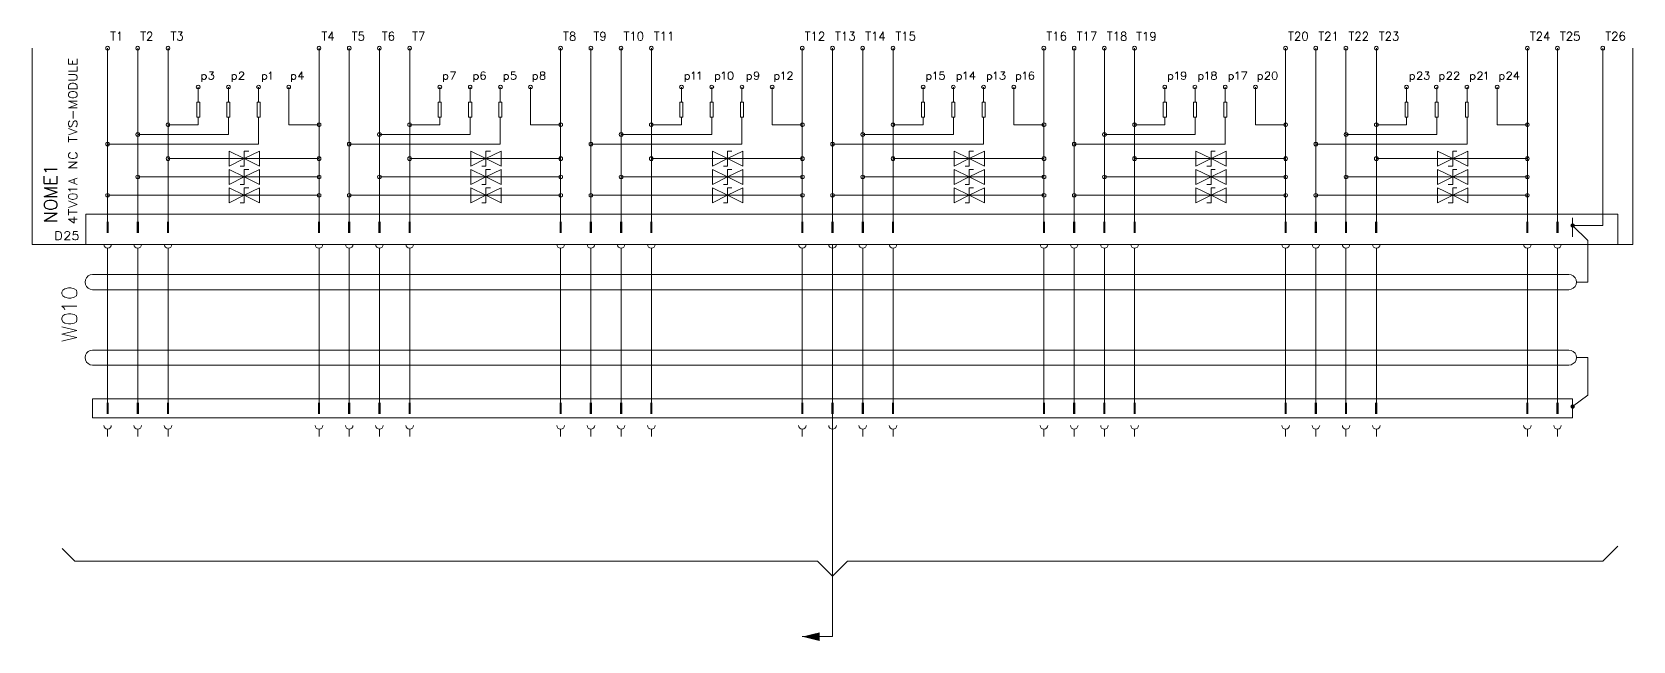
# Model space of a CAD drawing. Header units: millimetres. Extents: x 2061 to 2434, y 59 to 201.
import ezdxf

# ---------------------------------------------------------------- set-up
doc = ezdxf.new("R2010")
doc.units = ezdxf.units.MM
doc.styles.add('ROMANS', font='romans.shx')

msp = doc.modelspace()

# ---------------------------------------------------------------- hatches: boundary and pattern name
at = {"lineweight": 15}
for points in [[(2078.45, 154.17), (2078.45, 156.78), (2077.97, 156.78), (2077.97, 154.17)], [(2085.54, 154.17), (2085.54, 156.78), (2085, 156.78), (2085, 154.17)], [(2092.57, 154.17), (2092.57, 156.78), (2092.07, 156.78), (2092.07, 154.17)], [(2127.84, 154.17), (2127.84, 156.78), (2127.32, 156.78), (2127.32, 154.17)], [(2134.86, 154.17), (2134.86, 156.78), (2134.38, 156.78), (2134.38, 154.17)], [(2141.95, 154.17), (2141.95, 156.78), (2141.41, 156.78), (2141.41, 154.17)], [(2148.98, 154.17), (2148.98, 156.78), (2148.49, 156.78), (2148.49, 154.17)], [(2184.25, 154.17), (2184.25, 156.78), (2183.77, 156.78), (2183.77, 154.17)], [(2191.29, 154.17), (2191.29, 156.78), (2190.79, 156.78), (2190.79, 154.17)], [(2198.36, 154.17), (2198.36, 156.78), (2197.88, 156.78), (2197.88, 154.17)], [(2205.39, 154.17), (2205.39, 156.78), (2204.91, 156.78), (2204.91, 154.17)], [(2240.68, 154.17), (2240.68, 156.78), (2240.18, 156.78), (2240.18, 154.17)], [(2247.7, 154.17), (2247.7, 156.78), (2247.2, 156.78), (2247.2, 154.17)], [(2254.77, 154.17), (2254.77, 156.78), (2254.29, 156.78), (2254.29, 154.17)], [(2261.8, 154.17), (2261.8, 156.78), (2261.32, 156.78), (2261.32, 154.17)], [(2297.09, 154.17), (2297.09, 156.78), (2296.59, 156.78), (2296.59, 154.17)], [(2304.15, 154.17), (2304.15, 156.78), (2303.61, 156.78), (2303.61, 154.17)], [(2311.18, 154.17), (2311.18, 156.78), (2310.7, 156.78), (2310.7, 154.17)], [(2318.26, 154.17), (2318.26, 156.78), (2317.73, 156.78), (2317.73, 154.17)], [(2353.5, 154.17), (2353.5, 156.78), (2353.02, 156.78), (2353.02, 154.17)], [(2360.56, 154.17), (2360.56, 156.78), (2360.04, 156.78), (2360.04, 154.17)], [(2367.59, 154.17), (2367.59, 156.78), (2367.11, 156.78), (2367.11, 154.17)], [(2374.68, 154.17), (2374.68, 156.78), (2374.14, 156.78), (2374.14, 154.17)], [(2409.91, 154.17), (2409.91, 156.78), (2409.43, 156.78), (2409.43, 154.17)], [(2416.99, 154.17), (2416.99, 156.78), (2416.45, 156.78), (2416.45, 154.17)], [(2419.79, 156.17), (2419.74, 155.89), (2420.24, 155.89), (2420.24, 155.89)], [(2419.74, 155.89), (2419.79, 155.63), (2420.24, 155.89), (2420.24, 155.89)], [(2420.02, 156.34), (2419.79, 156.17), (2420.24, 155.89), (2420.24, 155.89)], [(2419.79, 155.63), (2420.02, 155.45), (2420.24, 155.89), (2420.24, 155.89)], [(2420.24, 156.39), (2420.02, 156.34), (2420.24, 155.89), (2420.24, 155.89)], [(2420.02, 155.45), (2420.24, 155.41), (2420.24, 155.89), (2420.24, 155.89)], [(2420.5, 156.34), (2420.24, 156.39), (2420.24, 155.89), (2420.24, 155.89)], [(2420.68, 156.17), (2420.5, 156.34), (2420.24, 155.89), (2420.24, 155.89)], [(2420.78, 155.89), (2420.68, 156.17), (2420.24, 155.89), (2420.24, 155.89)], [(2420.24, 155.41), (2420.5, 155.45), (2420.24, 155.89), (2420.24, 155.89)], [(2420.5, 155.45), (2420.68, 155.63), (2420.24, 155.89), (2420.24, 155.89)], [(2420.68, 155.63), (2420.78, 155.89), (2420.24, 155.89), (2420.24, 155.89)], [(2078.45, 111.87), (2078.45, 114.5), (2077.97, 114.5), (2077.97, 111.87)], [(2085.54, 111.87), (2085.54, 114.5), (2085, 114.5), (2085, 111.87)], [(2092.57, 111.87), (2092.57, 114.5), (2092.07, 114.5), (2092.07, 111.87)], [(2127.84, 111.87), (2127.84, 114.5), (2127.32, 114.5), (2127.32, 111.87)], [(2134.86, 111.87), (2134.86, 114.5), (2134.38, 114.5), (2134.38, 111.87)], [(2141.95, 111.87), (2141.95, 114.5), (2141.41, 114.5), (2141.41, 111.87)], [(2148.98, 111.87), (2148.98, 114.5), (2148.49, 114.5), (2148.49, 111.87)], [(2184.25, 111.87), (2184.25, 114.5), (2183.77, 114.5), (2183.77, 111.87)], [(2191.29, 111.87), (2191.29, 114.5), (2190.79, 114.5), (2190.79, 111.87)], [(2198.36, 111.87), (2198.36, 114.5), (2197.88, 114.5), (2197.88, 111.87)], [(2205.39, 111.87), (2205.39, 114.5), (2204.91, 114.5), (2204.91, 111.87)], [(2240.68, 111.87), (2240.68, 114.5), (2240.18, 114.5), (2240.18, 111.87)], [(2247.7, 111.87), (2247.7, 114.5), (2247.2, 114.5), (2247.2, 111.87)], [(2254.77, 111.87), (2254.77, 114.5), (2254.29, 114.5), (2254.29, 111.87)], [(2261.8, 111.87), (2261.8, 114.5), (2261.32, 114.5), (2261.32, 111.87)], [(2297.09, 111.87), (2297.09, 114.5), (2296.59, 114.5), (2296.59, 111.87)], [(2304.15, 111.87), (2304.15, 114.5), (2303.61, 114.5), (2303.61, 111.87)], [(2311.18, 111.87), (2311.18, 114.5), (2310.7, 114.5), (2310.7, 111.87)], [(2318.26, 111.87), (2318.26, 114.5), (2317.73, 114.5), (2317.73, 111.87)], [(2353.5, 111.87), (2353.5, 114.5), (2353.02, 114.5), (2353.02, 111.87)], [(2360.56, 111.87), (2360.56, 114.5), (2360.04, 114.5), (2360.04, 111.87)], [(2367.59, 111.87), (2367.59, 114.5), (2367.11, 114.5), (2367.11, 111.87)], [(2374.68, 111.87), (2374.68, 114.5), (2374.14, 114.5), (2374.14, 111.87)], [(2409.91, 111.87), (2409.91, 114.5), (2409.43, 114.5), (2409.43, 111.87)], [(2416.99, 111.87), (2416.99, 114.5), (2416.45, 114.5), (2416.45, 111.87)], [(2419.79, 113.87), (2419.74, 113.61), (2420.24, 113.61), (2420.24, 113.61)], [(2419.74, 113.61), (2419.79, 113.39), (2420.24, 113.61), (2420.24, 113.61)], [(2420.02, 114.06), (2419.79, 113.87), (2420.24, 113.61), (2420.24, 113.61)], [(2419.79, 113.39), (2420.02, 113.17), (2420.24, 113.61), (2420.24, 113.61)], [(2420.24, 114.13), (2420.02, 114.06), (2420.24, 113.61), (2420.24, 113.61)], [(2420.02, 113.17), (2420.24, 113.11), (2420.24, 113.61), (2420.24, 113.61)], [(2420.5, 114.06), (2420.24, 114.13), (2420.24, 113.61), (2420.24, 113.61)], [(2420.68, 113.87), (2420.5, 114.06), (2420.24, 113.61), (2420.24, 113.61)], [(2420.78, 113.61), (2420.68, 113.87), (2420.24, 113.61), (2420.24, 113.61)], [(2420.24, 113.11), (2420.5, 113.17), (2420.24, 113.61), (2420.24, 113.61)], [(2420.5, 113.17), (2420.68, 113.39), (2420.24, 113.61), (2420.24, 113.61)], [(2420.68, 113.39), (2420.78, 113.61), (2420.24, 113.61), (2420.24, 113.61)], [(2240.4, 59.89), (2244.46, 60.88), (2244.46, 58.87), (2244.46, 58.87)]]:
    msp.add_hatch(color=7, dxfattribs=at).paths.add_polyline_path(points)

# ---------------------------------------------------------------- linework, layer by layer
at = {"color": 7, "lineweight": 15}
for points in [[(2060.58, 197.3), (2060.58, 151.5)], [(2071.11, 193.56), (2069.11, 193.56), (2069.11, 194.8)], [(2071.11, 193.56), (2071.11, 194.8)], [(2078.64, 197.3), (2078.58, 197.53), (2078.42, 197.69), (2078.23, 197.75), (2078.01, 197.69), (2077.84, 197.53), (2077.79, 197.3), (2077.84, 197.08), (2078.01, 196.95), (2078.23, 196.86), (2078.42, 196.95), (2078.58, 197.08), (2078.64, 197.3)], [(2078.23, 156.78), (2078.23, 197.3)], [(2078.23, 197.3), (2078.23, 197.3)], [(2085.67, 197.3), (2085.61, 197.53), (2085.45, 197.69), (2085.26, 197.75), (2085.04, 197.69), (2084.87, 197.53), (2084.81, 197.3), (2084.87, 197.08), (2085.04, 196.95), (2085.26, 196.86), (2085.45, 196.95), (2085.61, 197.08), (2085.67, 197.3)], [(2085.26, 197.3), (2085.26, 156.78)], [(2085.26, 197.3), (2085.26, 197.3)], [(2092.75, 197.3), (2092.7, 197.53), (2092.53, 197.69), (2092.34, 197.75), (2092.12, 197.69), (2091.95, 197.53), (2091.9, 197.3), (2091.95, 197.08), (2092.12, 196.95), (2092.34, 196.86), (2092.53, 196.95), (2092.7, 197.08), (2092.75, 197.3)], [(2092.34, 156.78), (2092.34, 197.3)], [(2127.99, 197.3), (2127.93, 197.53), (2127.76, 197.69), (2127.58, 197.75), (2127.35, 197.69), (2127.19, 197.53), (2127.13, 197.3), (2127.19, 197.08), (2127.35, 196.95), (2127.58, 196.86), (2127.76, 196.95), (2127.93, 197.08), (2127.99, 197.3)], [(2127.58, 197.3), (2127.58, 156.78)], [(2135.05, 197.3), (2134.99, 197.53), (2134.83, 197.69), (2134.64, 197.75), (2134.42, 197.69), (2134.25, 197.53), (2134.2, 197.3), (2134.25, 197.08), (2134.42, 196.95), (2134.64, 196.86), (2134.83, 196.95), (2134.99, 197.08), (2135.05, 197.3)], [(2134.64, 156.78), (2134.64, 197.3)], [(2142.08, 197.3), (2142.02, 197.53), (2141.86, 197.69), (2141.67, 197.75), (2141.45, 197.69), (2141.28, 197.53), (2141.23, 197.3), (2141.28, 197.08), (2141.45, 196.95), (2141.67, 196.86), (2141.86, 196.95), (2142.02, 197.08), (2142.08, 197.3)], [(2141.67, 197.3), (2141.67, 156.78)], [(2149.16, 197.3), (2149.11, 197.53), (2148.94, 197.69), (2148.75, 197.75), (2148.53, 197.69), (2148.36, 197.53), (2148.31, 197.3), (2148.36, 197.08), (2148.53, 196.95), (2148.75, 196.86), (2148.94, 196.95), (2149.11, 197.08), (2149.16, 197.3)], [(2148.75, 156.78), (2148.75, 197.3)], [(2184.4, 197.3), (2184.34, 197.53), (2184.17, 197.69), (2183.99, 197.75), (2183.77, 197.69), (2183.6, 197.53), (2183.54, 197.3), (2183.6, 197.08), (2183.77, 196.95), (2183.99, 196.86), (2184.17, 196.95), (2184.34, 197.08), (2184.4, 197.3)], [(2183.99, 197.3), (2183.99, 156.78)], [(2191.48, 197.3), (2191.42, 197.53), (2191.26, 197.69), (2191.07, 197.75), (2190.85, 197.69), (2190.68, 197.53), (2190.63, 197.3), (2190.68, 197.08), (2190.85, 196.95), (2191.07, 196.86), (2191.26, 196.95), (2191.42, 197.08), (2191.48, 197.3)], [(2191.07, 197.3), (2191.07, 156.78)], [(2198.51, 197.3), (2198.45, 197.53), (2198.29, 197.69), (2198.1, 197.75), (2197.88, 197.69), (2197.71, 197.53), (2197.65, 197.3), (2197.71, 197.08), (2197.88, 196.95), (2198.1, 196.86), (2198.29, 196.95), (2198.45, 197.08), (2198.51, 197.3)], [(2198.1, 156.78), (2198.1, 197.3)], [(2205.57, 197.3), (2205.52, 197.53), (2205.35, 197.69), (2205.17, 197.75), (2204.94, 197.69), (2204.78, 197.53), (2204.72, 197.3), (2204.78, 197.08), (2204.94, 196.95), (2205.17, 196.86), (2205.35, 196.95), (2205.52, 197.08), (2205.57, 197.3)], [(2205.17, 197.3), (2205.17, 156.78)], [(2240.81, 197.3), (2240.75, 197.53), (2240.58, 197.69), (2240.4, 197.75), (2240.18, 197.69), (2240.01, 197.53), (2239.95, 197.3), (2240.01, 197.08), (2240.18, 196.95), (2240.4, 196.86), (2240.58, 196.95), (2240.75, 197.08), (2240.81, 197.3)], [(2240.4, 156.78), (2240.4, 197.3)], [(2247.89, 197.3), (2247.83, 197.53), (2247.67, 197.69), (2247.48, 197.75), (2247.26, 197.69), (2247.09, 197.53), (2247.04, 197.3), (2247.09, 197.08), (2247.26, 196.95), (2247.48, 196.86), (2247.67, 196.95), (2247.83, 197.08), (2247.89, 197.3)], [(2247.48, 197.3), (2247.48, 156.78)], [(2254.92, 197.3), (2254.86, 197.53), (2254.7, 197.69), (2254.51, 197.75), (2254.29, 197.69), (2254.12, 197.53), (2254.07, 197.3), (2254.12, 197.08), (2254.29, 196.95), (2254.51, 196.86), (2254.7, 196.95), (2254.86, 197.08), (2254.92, 197.3)], [(2254.51, 156.78), (2254.51, 197.3)], [(2261.98, 197.3), (2261.93, 197.53), (2261.76, 197.69), (2261.58, 197.75), (2261.35, 197.69), (2261.19, 197.53), (2261.13, 197.3), (2261.19, 197.08), (2261.35, 196.95), (2261.58, 196.86), (2261.76, 196.95), (2261.93, 197.08), (2261.98, 197.3)], [(2261.58, 197.3), (2261.58, 156.78)], [(2297.22, 197.3), (2297.16, 197.53), (2296.99, 197.69), (2296.81, 197.75), (2296.59, 197.69), (2296.42, 197.53), (2296.36, 197.3), (2296.42, 197.08), (2296.59, 196.95), (2296.81, 196.86), (2296.99, 196.95), (2297.16, 197.08), (2297.22, 197.3)], [(2296.81, 156.78), (2296.81, 197.3)], [(2304.3, 197.3), (2304.25, 197.53), (2304.08, 197.69), (2303.89, 197.75), (2303.67, 197.69), (2303.5, 197.53), (2303.45, 197.3), (2303.5, 197.08), (2303.67, 196.95), (2303.89, 196.86), (2304.08, 196.95), (2304.25, 197.08), (2304.3, 197.3)], [(2303.89, 197.3), (2303.89, 156.78)], [(2311.33, 197.3), (2311.27, 197.53), (2311.11, 197.69), (2310.92, 197.75), (2310.7, 197.69), (2310.53, 197.53), (2310.48, 197.3), (2310.53, 197.08), (2310.7, 196.95), (2310.92, 196.86), (2311.11, 196.95), (2311.27, 197.08), (2311.33, 197.3)], [(2310.92, 156.78), (2310.92, 197.3)], [(2318.39, 197.3), (2318.34, 197.53), (2318.17, 197.69), (2317.99, 197.75), (2317.76, 197.69), (2317.6, 197.53), (2317.54, 197.3), (2317.6, 197.08), (2317.76, 196.95), (2317.99, 196.86), (2318.17, 196.95), (2318.34, 197.08), (2318.39, 197.3)], [(2317.99, 197.3), (2317.99, 156.78)], [(2353.65, 197.3), (2353.59, 197.53), (2353.42, 197.69), (2353.24, 197.75), (2353.02, 197.69), (2352.85, 197.53), (2352.79, 197.3), (2352.85, 197.08), (2353.02, 196.95), (2353.24, 196.86), (2353.42, 196.95), (2353.59, 197.08), (2353.65, 197.3)], [(2353.24, 156.78), (2353.24, 197.3)], [(2360.71, 197.3), (2360.66, 197.53), (2360.49, 197.69), (2360.3, 197.75), (2360.08, 197.69), (2359.91, 197.53), (2359.86, 197.3), (2359.91, 197.08), (2360.08, 196.95), (2360.3, 196.86), (2360.49, 196.95), (2360.66, 197.08), (2360.71, 197.3)], [(2360.3, 197.3), (2360.3, 156.78)], [(2367.74, 197.3), (2367.68, 197.53), (2367.52, 197.69), (2367.33, 197.75), (2367.11, 197.69), (2366.94, 197.53), (2366.89, 197.3), (2366.94, 197.08), (2367.11, 196.95), (2367.33, 196.86), (2367.52, 196.95), (2367.68, 197.08), (2367.74, 197.3)], [(2367.33, 156.78), (2367.33, 197.3)], [(2374.82, 197.3), (2374.77, 197.53), (2374.6, 197.69), (2374.42, 197.75), (2374.19, 197.69), (2374.03, 197.53), (2373.97, 197.3), (2374.03, 197.08), (2374.19, 196.95), (2374.42, 196.86), (2374.6, 196.95), (2374.77, 197.08), (2374.82, 197.3)], [(2374.42, 197.3), (2374.42, 156.78)], [(2410.09, 197.3), (2410.04, 197.53), (2409.87, 197.69), (2409.69, 197.75), (2409.46, 197.69), (2409.3, 197.53), (2409.24, 197.3), (2409.3, 197.08), (2409.46, 196.95), (2409.69, 196.86), (2409.87, 196.95), (2410.04, 197.08), (2410.09, 197.3)], [(2409.69, 156.78), (2409.69, 197.3)], [(2417.12, 197.3), (2417.07, 197.53), (2416.9, 197.69), (2416.71, 197.75), (2416.49, 197.69), (2416.33, 197.53), (2416.27, 197.3), (2416.33, 197.08), (2416.49, 196.95), (2416.71, 196.86), (2416.9, 196.95), (2417.07, 197.08), (2417.12, 197.3)], [(2416.71, 156.78), (2416.71, 197.3)], [(2427.71, 197.3), (2427.66, 197.53), (2427.49, 197.69), (2427.3, 197.75), (2427.08, 197.69), (2426.91, 197.53), (2426.86, 197.3), (2426.91, 197.08), (2427.08, 196.95), (2427.3, 196.86), (2427.49, 196.95), (2427.66, 197.08), (2427.71, 197.3)], [(2427.3, 197.3), (2427.3, 155.89)], [(2434.33, 197.3), (2434.33, 151.5)], [(2069.11, 191.93), (2071.11, 191.93), (2071.11, 193.07)], [(2069.11, 189.83), (2070.54, 189.83), (2070.81, 189.92), (2071.04, 190.09), (2071.11, 190.37), (2071.11, 190.59), (2071.04, 190.85), (2070.81, 191.07), (2070.54, 191.16), (2069.11, 191.16)], [(2070.05, 194.32), (2070.05, 193.56)], [(2100.26, 189.42), (2100.26, 191.2)], [(2100.26, 190.94), (2100.43, 191.11), (2100.58, 191.2), (2100.84, 191.2), (2101.02, 191.11), (2101.19, 190.94), (2101.28, 190.66), (2101.28, 190.5), (2101.19, 190.27), (2101.02, 190.09), (2100.84, 190), (2100.58, 190), (2100.43, 190.09), (2100.26, 190.27)], [(2102.04, 191.78), (2102.93, 191.78), (2102.43, 191.11), (2102.71, 191.11), (2102.84, 191.04), (2102.93, 190.94), (2103.02, 190.66), (2103.02, 190.5), (2102.93, 190.27), (2102.75, 190.09), (2102.52, 190), (2102.26, 190), (2102.04, 190.09), (2101.95, 190.18), (2101.86, 190.37)], [(2107.29, 189.42), (2107.29, 191.2)], [(2107.29, 190.94), (2107.46, 191.11), (2107.64, 191.2), (2107.9, 191.2), (2108.05, 191.11), (2108.22, 190.94), (2108.31, 190.66), (2108.31, 190.5), (2108.22, 190.27), (2108.05, 190.09), (2107.9, 190), (2107.64, 190), (2107.46, 190.09), (2107.29, 190.27)], [(2108.98, 191.33), (2108.98, 191.42), (2109.07, 191.61), (2109.16, 191.7), (2109.33, 191.78), (2109.65, 191.78), (2109.83, 191.7), (2109.9, 191.61), (2110, 191.42), (2110, 191.26), (2109.74, 190.85), (2108.88, 190), (2110.09, 190)], [(2114.36, 189.42), (2114.36, 191.2)], [(2114.36, 190.94), (2114.54, 191.11), (2114.67, 191.2), (2114.95, 191.2), (2115.12, 191.11), (2115.3, 190.94), (2115.39, 190.66), (2115.39, 190.5), (2115.3, 190.27), (2115.12, 190.09), (2114.95, 190), (2114.67, 190), (2114.54, 190.09), (2114.36, 190.27)], [(2115.97, 191.42), (2116.14, 191.52), (2116.36, 191.78), (2116.36, 190)], [(2121.16, 189.42), (2121.16, 191.2)], [(2121.16, 190.94), (2121.35, 191.11), (2121.48, 191.2), (2121.75, 191.2), (2121.92, 191.11), (2122.11, 190.94), (2122.14, 190.66), (2122.14, 190.5), (2122.11, 190.27), (2121.92, 190.09), (2121.75, 190), (2121.48, 190), (2121.35, 190.09), (2121.16, 190.27)], [(2123.57, 191.78), (2122.77, 190.59), (2124.02, 190.59)], [(2123.57, 190), (2123.57, 191.78)], [(2156.67, 191.2), (2156.67, 189.42)], [(2156.67, 190.94), (2156.86, 191.11), (2157.02, 191.2), (2157.25, 191.2), (2157.43, 191.11), (2157.6, 190.94), (2157.69, 190.66), (2157.69, 190.5), (2157.6, 190.27), (2157.43, 190.09), (2157.25, 190), (2157.02, 190), (2156.86, 190.09), (2156.67, 190.27)], [(2158.27, 191.78), (2159.44, 191.78), (2158.58, 190)], [(2163.74, 189.42), (2163.74, 191.2)], [(2163.74, 190.94), (2163.92, 191.11), (2164.11, 191.2), (2164.33, 191.2), (2164.5, 191.11), (2164.68, 190.94), (2164.78, 190.66), (2164.78, 190.5), (2164.68, 190.27), (2164.5, 190.09), (2164.33, 190), (2164.11, 190), (2163.92, 190.09), (2163.74, 190.27)], [(2166.37, 191.52), (2166.28, 191.7), (2166.02, 191.78), (2165.83, 191.78), (2165.61, 191.7), (2165.44, 191.42), (2165.35, 191.04), (2165.35, 190.59), (2165.44, 190.27), (2165.61, 190.09), (2165.83, 190), (2165.93, 190), (2166.19, 190.09), (2166.37, 190.27), (2166.46, 190.5), (2166.46, 190.59), (2166.37, 190.85), (2166.19, 191.04), (2165.93, 191.11), (2165.83, 191.11), (2165.61, 191.04), (2165.44, 190.85), (2165.35, 190.59)], [(2170.82, 189.42), (2170.82, 191.2)], [(2170.82, 190.94), (2171.01, 191.11), (2171.14, 191.2), (2171.4, 191.2), (2171.58, 191.11), (2171.75, 190.94), (2171.8, 190.66), (2171.8, 190.5), (2171.75, 190.27), (2171.58, 190.09), (2171.4, 190), (2171.14, 190), (2171.01, 190.09), (2170.82, 190.27)], [(2173.4, 191.78), (2172.55, 191.78), (2172.51, 191.04), (2172.55, 191.11), (2172.82, 191.2), (2173.08, 191.2), (2173.31, 191.11), (2173.49, 190.94), (2173.58, 190.66), (2173.58, 190.5), (2173.49, 190.27), (2173.31, 190.09), (2173.08, 190), (2172.82, 190), (2172.55, 190.09), (2172.42, 190.37)], [(2177.59, 189.42), (2177.59, 191.2)], [(2177.59, 190.94), (2177.76, 191.11), (2177.89, 191.2), (2178.17, 191.2), (2178.33, 191.11), (2178.52, 190.94), (2178.55, 190.66), (2178.55, 190.5), (2178.52, 190.27), (2178.33, 190.09), (2178.17, 190), (2177.89, 190), (2177.76, 190.09), (2177.59, 190.27)], [(2179.59, 191.78), (2179.31, 191.7), (2179.28, 191.52), (2179.28, 191.33), (2179.31, 191.2), (2179.5, 191.11), (2179.85, 191.04), (2180.08, 190.94), (2180.26, 190.76), (2180.33, 190.59), (2180.33, 190.37), (2180.26, 190.18), (2180.17, 190.09), (2179.95, 190), (2179.59, 190), (2179.31, 190.09), (2179.19, 190.37), (2179.19, 190.59), (2179.28, 190.76), (2179.41, 190.94), (2179.67, 191.04), (2180.04, 191.11), (2180.17, 191.2), (2180.26, 191.33), (2180.26, 191.52), (2180.17, 191.7), (2179.95, 191.78), (2179.59, 191.78)], [(2213.08, 189.42), (2213.08, 191.2)], [(2213.08, 190.94), (2213.27, 191.11), (2213.44, 191.2), (2213.66, 191.2), (2213.84, 191.11), (2214.03, 190.94), (2214.1, 190.66), (2214.1, 190.5), (2214.03, 190.27), (2213.84, 190.09), (2213.66, 190), (2213.44, 190), (2213.27, 190.09), (2213.08, 190.27)], [(2214.7, 191.42), (2214.86, 191.52), (2215.09, 191.78), (2215.09, 190)], [(2216.01, 191.42), (2216.2, 191.52), (2216.46, 191.78), (2216.46, 190)], [(2220.17, 189.42), (2220.17, 191.2)], [(2220.17, 190.94), (2220.3, 191.11), (2220.46, 191.2), (2220.74, 191.2), (2220.91, 191.11), (2221.06, 190.94), (2221.13, 190.66), (2221.13, 190.5), (2221.06, 190.27), (2220.91, 190.09), (2220.74, 190), (2220.46, 190), (2220.3, 190.09), (2220.17, 190.27)], [(2221.72, 191.42), (2221.89, 191.52), (2222.17, 191.78), (2222.17, 190)], [(2223.58, 191.78), (2223.32, 191.7), (2223.13, 191.42), (2223.1, 191.04), (2223.1, 190.76), (2223.13, 190.37), (2223.32, 190.09), (2223.58, 190), (2223.76, 190), (2223.99, 190.09), (2224.17, 190.37), (2224.25, 190.76), (2224.25, 191.04), (2224.17, 191.42), (2223.99, 191.7), (2223.76, 191.78), (2223.58, 191.78)], [(2227.55, 189.42), (2227.55, 191.2)], [(2227.55, 190.94), (2227.71, 191.11), (2227.9, 191.2), (2228.12, 191.2), (2228.31, 191.11), (2228.47, 190.94), (2228.57, 190.66), (2228.57, 190.5), (2228.47, 190.27), (2228.31, 190.09), (2228.12, 190), (2227.9, 190), (2227.71, 190.09), (2227.55, 190.27)], [(2230.22, 191.2), (2230.13, 190.94), (2230, 190.76), (2229.72, 190.66), (2229.64, 190.66), (2229.42, 190.76), (2229.24, 190.94), (2229.14, 191.2), (2229.24, 191.52), (2229.42, 191.7), (2229.64, 191.78), (2229.72, 191.78), (2230, 191.7), (2230.13, 191.52), (2230.22, 191.2), (2230.22, 190.76), (2230.13, 190.37), (2230, 190.09), (2229.72, 190), (2229.55, 190), (2229.33, 190.09), (2229.24, 190.27)], [(2234, 189.42), (2234, 191.2)], [(2234, 190.94), (2234.17, 191.11), (2234.32, 191.2), (2234.58, 191.2), (2234.76, 191.11), (2234.93, 190.94), (2235.02, 190.66), (2235.02, 190.5), (2234.93, 190.27), (2234.76, 190.09), (2234.58, 190), (2234.32, 190), (2234.17, 190.09), (2234, 190.27)], [(2235.6, 191.42), (2235.78, 191.52), (2236, 191.78), (2236, 190)], [(2237.02, 191.33), (2237.02, 191.42), (2237.12, 191.61), (2237.19, 191.7), (2237.34, 191.78), (2237.69, 191.78), (2237.86, 191.7), (2237.95, 191.61), (2238.01, 191.42), (2238.01, 191.26), (2237.95, 191.11), (2237.78, 190.85), (2236.93, 190), (2238.08, 190)], [(2269.49, 189.42), (2269.49, 191.2)], [(2269.49, 190.94), (2269.68, 191.11), (2269.85, 191.2), (2270.07, 191.2), (2270.25, 191.11), (2270.44, 190.94), (2270.51, 190.66), (2270.51, 190.5), (2270.44, 190.27), (2270.25, 190.09), (2270.07, 190), (2269.85, 190), (2269.68, 190.09), (2269.49, 190.27)], [(2271.11, 191.42), (2271.27, 191.52), (2271.5, 191.78), (2271.5, 190)], [(2273.46, 191.78), (2272.61, 191.78), (2272.52, 191.04), (2272.61, 191.11), (2272.89, 191.2), (2273.11, 191.2), (2273.37, 191.11), (2273.56, 190.94), (2273.63, 190.66), (2273.63, 190.5), (2273.56, 190.27), (2273.37, 190.09), (2273.11, 190), (2272.89, 190), (2272.61, 190.09), (2272.52, 190.18), (2272.44, 190.37)], [(2276.58, 189.42), (2276.58, 191.2)], [(2276.58, 190.94), (2276.71, 191.11), (2276.89, 191.2), (2277.15, 191.2), (2277.34, 191.11), (2277.47, 190.94), (2277.56, 190.66), (2277.56, 190.5), (2277.47, 190.27), (2277.34, 190.09), (2277.15, 190), (2276.89, 190), (2276.71, 190.09), (2276.58, 190.27)], [(2278.14, 191.42), (2278.3, 191.52), (2278.58, 191.78), (2278.58, 190)], [(2280.36, 191.78), (2279.51, 190.59), (2280.75, 190.59)], [(2280.36, 190), (2280.36, 191.78)], [(2283.61, 189.42), (2283.61, 191.2)], [(2283.61, 190.94), (2283.77, 191.11), (2283.96, 191.2), (2284.18, 191.2), (2284.37, 191.11), (2284.53, 190.94), (2284.63, 190.66), (2284.63, 190.5), (2284.53, 190.27), (2284.37, 190.09), (2284.18, 190), (2283.96, 190), (2283.77, 190.09), (2283.61, 190.27)], [(2285.2, 191.42), (2285.39, 191.52), (2285.61, 191.78), (2285.61, 190)], [(2286.72, 191.78), (2287.65, 191.78), (2287.11, 191.11), (2287.39, 191.11), (2287.56, 191.04), (2287.65, 190.94), (2287.74, 190.66), (2287.74, 190.5), (2287.65, 190.27), (2287.48, 190.09), (2287.2, 190), (2286.98, 190), (2286.72, 190.09), (2286.63, 190.18), (2286.54, 190.37)], [(2290.41, 189.42), (2290.41, 191.2)], [(2290.41, 190.94), (2290.6, 191.11), (2290.76, 191.2), (2290.99, 191.2), (2291.17, 191.11), (2291.34, 190.94), (2291.43, 190.66), (2291.43, 190.5), (2291.34, 190.27), (2291.17, 190.09), (2290.99, 190), (2290.76, 190), (2290.6, 190.09), (2290.41, 190.27)], [(2292.01, 191.42), (2292.19, 191.52), (2292.41, 191.78), (2292.41, 190)], [(2294.36, 191.52), (2294.29, 191.7), (2294.01, 191.78), (2293.84, 191.78), (2293.62, 191.7), (2293.43, 191.42), (2293.34, 191.04), (2293.34, 190.59), (2293.43, 190.27), (2293.62, 190.09), (2293.84, 190), (2293.92, 190), (2294.19, 190.09), (2294.36, 190.27), (2294.45, 190.5), (2294.45, 190.59), (2294.36, 190.85), (2294.19, 191.04), (2293.92, 191.11), (2293.84, 191.11), (2293.62, 191.04), (2293.43, 190.85), (2293.34, 190.59)], [(2325.9, 189.42), (2325.9, 191.2)], [(2325.9, 190.94), (2326.09, 191.11), (2326.28, 191.2), (2326.5, 191.2), (2326.67, 191.11), (2326.85, 190.94), (2326.94, 190.66), (2326.94, 190.5), (2326.85, 190.27), (2326.67, 190.09), (2326.5, 190), (2326.28, 190), (2326.09, 190.09), (2325.9, 190.27)], [(2327.52, 191.42), (2327.69, 191.52), (2327.96, 191.78), (2327.96, 190)], [(2329.97, 191.2), (2329.87, 190.94), (2329.69, 190.76), (2329.43, 190.66), (2329.11, 190.76), (2328.95, 190.94), (2328.85, 191.2), (2328.95, 191.52), (2329.11, 191.7), (2329.39, 191.78), (2329.69, 191.7), (2329.87, 191.52), (2329.97, 191.2), (2329.97, 190.76), (2329.87, 190.37), (2329.69, 190.09), (2329.43, 190), (2329.3, 190), (2329.02, 190.09), (2328.95, 190.27)], [(2332.99, 189.42), (2332.99, 191.2)], [(2332.99, 190.94), (2333.12, 191.11), (2333.3, 191.2), (2333.56, 191.2), (2333.75, 191.11), (2333.88, 190.94), (2333.97, 190.66), (2333.97, 190.5), (2333.88, 190.27), (2333.75, 190.09), (2333.56, 190), (2333.3, 190), (2333.12, 190.09), (2332.99, 190.27)], [(2334.58, 191.42), (2334.71, 191.52), (2334.99, 191.78), (2334.99, 190)], [(2336.33, 191.78), (2336.05, 191.7), (2336.01, 191.52), (2336.01, 191.33), (2336.05, 191.2), (2336.23, 191.11), (2336.59, 191.04), (2336.81, 190.94), (2336.99, 190.76), (2337.09, 190.59), (2337.09, 190.37), (2336.99, 190.18), (2336.9, 190.09), (2336.68, 190), (2336.33, 190), (2336.05, 190.09), (2335.92, 190.37), (2335.92, 190.59), (2336.01, 190.76), (2336.14, 190.94), (2336.42, 191.04), (2336.77, 191.11), (2336.9, 191.2), (2336.99, 191.33), (2336.99, 191.52), (2336.9, 191.7), (2336.68, 191.78), (2336.33, 191.78)], [(2340.02, 191.2), (2340.02, 189.42)], [(2340.02, 190.94), (2340.2, 191.11), (2340.37, 191.2), (2340.59, 191.2), (2340.78, 191.11), (2340.94, 190.94), (2341.04, 190.66), (2341.04, 190.5), (2340.94, 190.27), (2340.78, 190.09), (2340.59, 190), (2340.37, 190), (2340.2, 190.09), (2340.02, 190.27)], [(2341.61, 191.42), (2341.8, 191.52), (2342.06, 191.78), (2342.06, 190)], [(2342.95, 191.78), (2344.15, 191.78), (2343.32, 190)], [(2346.82, 189.42), (2346.82, 191.2)], [(2346.82, 190.94), (2347.01, 191.11), (2347.17, 191.2), (2347.4, 191.2), (2347.58, 191.11), (2347.75, 190.94), (2347.84, 190.66), (2347.84, 190.5), (2347.75, 190.27), (2347.58, 190.09), (2347.4, 190), (2347.17, 190), (2347.01, 190.09), (2346.82, 190.27)], [(2348.51, 191.33), (2348.51, 191.42), (2348.6, 191.61), (2348.7, 191.7), (2348.83, 191.78), (2349.18, 191.78), (2349.36, 191.7), (2349.46, 191.61), (2349.49, 191.42), (2349.49, 191.26), (2349.46, 191.11), (2349.27, 190.85), (2348.42, 190), (2349.59, 190)], [(2350.61, 191.78), (2350.35, 191.7), (2350.2, 191.42), (2350.12, 191.04), (2350.12, 190.76), (2350.2, 190.37), (2350.35, 190.09), (2350.61, 190), (2350.79, 190), (2351.01, 190.09), (2351.18, 190.37), (2351.27, 190.76), (2351.27, 191.04), (2351.18, 191.42), (2351.01, 191.7), (2350.79, 191.78), (2350.61, 191.78)], [(2382.33, 189.42), (2382.33, 191.2)], [(2382.33, 190.94), (2382.5, 191.11), (2382.69, 191.2), (2382.95, 191.2), (2383.08, 191.11), (2383.26, 190.94), (2383.35, 190.66), (2383.35, 190.5), (2383.26, 190.27), (2383.08, 190.09), (2382.95, 190), (2382.69, 190), (2382.5, 190.09), (2382.33, 190.27)], [(2384.02, 191.33), (2384.02, 191.42), (2384.11, 191.61), (2384.19, 191.7), (2384.37, 191.78), (2384.69, 191.78), (2384.86, 191.7), (2384.95, 191.61), (2385.04, 191.42), (2385.04, 191.26), (2384.78, 190.85), (2383.93, 190), (2385.13, 190)], [(2385.8, 191.78), (2386.69, 191.78), (2386.19, 191.11), (2386.47, 191.11), (2386.64, 191.04), (2386.69, 190.94), (2386.78, 190.66), (2386.78, 190.5), (2386.69, 190.27), (2386.56, 190.09), (2386.28, 190), (2386.02, 190), (2385.8, 190.09), (2385.71, 190.18), (2385.62, 190.37)], [(2389.27, 189.42), (2389.27, 191.2)], [(2389.27, 190.94), (2389.44, 191.11), (2389.62, 191.2), (2389.88, 191.2), (2390.03, 191.11), (2390.2, 190.94), (2390.29, 190.66), (2390.29, 190.5), (2390.2, 190.27), (2390.03, 190.09), (2389.88, 190), (2389.62, 190), (2389.44, 190.09), (2389.27, 190.27)], [(2390.96, 191.33), (2390.96, 191.42), (2391.05, 191.61), (2391.14, 191.7), (2391.31, 191.78), (2391.62, 191.78), (2391.81, 191.7), (2391.88, 191.61), (2391.98, 191.42), (2391.98, 191.26), (2391.72, 190.85), (2390.86, 190), (2392.07, 190)], [(2392.64, 191.33), (2392.64, 191.42), (2392.74, 191.61), (2392.83, 191.7), (2392.96, 191.78), (2393.31, 191.78), (2393.5, 191.7), (2393.59, 191.61), (2393.66, 191.42), (2393.66, 191.26), (2393.4, 190.85), (2392.55, 190), (2393.72, 190)], [(2396.43, 189.42), (2396.43, 191.2)], [(2396.43, 190.94), (2396.61, 191.11), (2396.78, 191.2), (2397.06, 191.2), (2397.19, 191.11), (2397.37, 190.94), (2397.45, 190.66), (2397.45, 190.5), (2397.37, 190.27), (2397.19, 190.09), (2397.06, 190), (2396.78, 190), (2396.61, 190.09), (2396.43, 190.27)], [(2398.11, 191.33), (2398.11, 191.42), (2398.21, 191.61), (2398.3, 191.7), (2398.49, 191.78), (2398.78, 191.78), (2398.97, 191.7), (2399.06, 191.61), (2399.13, 191.42), (2399.13, 191.26), (2398.88, 190.85), (2398.04, 190), (2399.23, 190)], [(2399.73, 191.42), (2399.9, 191.52), (2400.12, 191.78), (2400.12, 190)], [(2403.23, 189.42), (2403.23, 191.2)], [(2403.23, 190.94), (2403.42, 191.11), (2403.59, 191.2), (2403.81, 191.2), (2403.99, 191.11), (2404.18, 190.94), (2404.25, 190.66), (2404.25, 190.5), (2404.18, 190.27), (2403.99, 190.09), (2403.81, 190), (2403.59, 190), (2403.42, 190.09), (2403.23, 190.27)], [(2404.92, 191.33), (2404.92, 191.42), (2405.01, 191.61), (2405.11, 191.7), (2405.24, 191.78), (2405.59, 191.78), (2405.77, 191.7), (2405.87, 191.61), (2405.96, 191.42), (2405.96, 191.26), (2405.68, 190.85), (2404.85, 190), (2406, 190)], [(2407.37, 191.78), (2406.53, 190.59), (2407.78, 190.59)], [(2407.37, 190), (2407.37, 191.78)], [(2071.11, 187.79), (2069.11, 187.79), (2069.11, 188.46), (2069.2, 188.75), (2069.39, 188.94), (2069.55, 189.03), (2069.87, 189.13), (2070.37, 189.13), (2070.63, 189.03), (2070.81, 188.94), (2071.04, 188.75), (2071.11, 188.46), (2071.11, 187.79)], [(2069.11, 186.27), (2069.2, 186.05), (2069.39, 185.86), (2069.55, 185.79), (2069.87, 185.69), (2070.37, 185.69), (2070.63, 185.79), (2070.81, 185.86), (2071.04, 186.05), (2071.11, 186.27), (2071.11, 186.62), (2071.04, 186.84), (2070.81, 187.03), (2070.63, 187.12), (2070.37, 187.2), (2069.87, 187.2), (2069.55, 187.12), (2069.39, 187.03), (2069.2, 186.84), (2069.11, 186.62), (2069.11, 186.27)], [(2099.82, 188.23), (2099.76, 188.46), (2099.59, 188.62), (2099.37, 188.68), (2099.15, 188.62), (2098.96, 188.46), (2098.93, 188.23), (2098.96, 188.05), (2099.15, 187.86), (2099.37, 187.83), (2099.59, 187.86), (2099.76, 188.05), (2099.82, 188.23)], [(2099.37, 184.71), (2099.37, 188.23)], [(2106.85, 188.23), (2106.81, 188.46), (2106.66, 188.62), (2106.44, 188.68), (2106.21, 188.62), (2106.05, 188.46), (2105.99, 188.23), (2106.05, 188.05), (2106.21, 187.86), (2106.44, 187.83), (2106.66, 187.86), (2106.81, 188.05), (2106.85, 188.23)], [(2106.44, 184.71), (2106.44, 188.23)], [(2113.91, 188.23), (2113.87, 188.46), (2113.69, 188.62), (2113.47, 188.68), (2113.24, 188.62), (2113.11, 188.46), (2113.02, 188.23), (2113.11, 188.05), (2113.24, 187.86), (2113.47, 187.83), (2113.69, 187.86), (2113.87, 188.05), (2113.91, 188.23)], [(2113.47, 184.71), (2113.47, 188.23)], [(2120.94, 188.23), (2120.9, 188.46), (2120.77, 188.62), (2120.55, 188.68), (2120.33, 188.62), (2120.14, 188.46), (2120.1, 188.23), (2120.14, 188.05), (2120.33, 187.86), (2120.55, 187.83), (2120.77, 187.86), (2120.9, 188.05), (2120.94, 188.23)], [(2120.55, 188.23), (2120.55, 179.43)], [(2156.23, 188.23), (2156.19, 188.46), (2156.01, 188.62), (2155.78, 188.68), (2155.56, 188.62), (2155.43, 188.46), (2155.34, 188.23), (2155.43, 188.05), (2155.56, 187.86), (2155.78, 187.83), (2156.01, 187.86), (2156.19, 188.05), (2156.23, 188.23)], [(2155.78, 184.71), (2155.78, 188.23)], [(2163.29, 188.23), (2163.26, 188.46), (2163.07, 188.62), (2162.85, 188.68), (2162.63, 188.62), (2162.5, 188.46), (2162.46, 188.23), (2162.5, 188.05), (2162.63, 187.86), (2162.85, 187.83), (2163.07, 187.86), (2163.26, 188.05), (2163.29, 188.23)], [(2162.85, 184.71), (2162.85, 188.23)], [(2170.38, 188.23), (2170.34, 188.46), (2170.15, 188.62), (2169.93, 188.68), (2169.71, 188.62), (2169.52, 188.46), (2169.49, 188.23), (2169.52, 188.05), (2169.71, 187.86), (2169.93, 187.83), (2170.15, 187.86), (2170.34, 188.05), (2170.38, 188.23)], [(2169.89, 184.71), (2169.89, 188.23)], [(2177.4, 188.23), (2177.31, 188.46), (2177.18, 188.62), (2176.96, 188.68), (2176.74, 188.62), (2176.55, 188.46), (2176.51, 188.23), (2176.55, 188.05), (2176.74, 187.86), (2176.96, 187.83), (2177.18, 187.86), (2177.31, 188.05), (2177.4, 188.23)], [(2183.99, 179.43), (2176.96, 179.43), (2176.96, 188.23)], [(2212.64, 188.23), (2212.6, 188.46), (2212.42, 188.62), (2212.19, 188.68), (2211.97, 188.62), (2211.84, 188.46), (2211.75, 188.23), (2211.84, 188.05), (2211.97, 187.86), (2212.19, 187.83), (2212.42, 187.86), (2212.6, 188.05), (2212.64, 188.23)], [(2212.19, 184.71), (2212.19, 188.23)], [(2219.72, 188.23), (2219.63, 188.46), (2219.5, 188.62), (2219.28, 188.68), (2219.05, 188.62), (2218.87, 188.46), (2218.83, 188.23), (2218.87, 188.05), (2219.05, 187.86), (2219.28, 187.83), (2219.5, 187.86), (2219.63, 188.05), (2219.72, 188.23)], [(2219.28, 184.71), (2219.28, 188.23)], [(2226.75, 188.23), (2226.69, 188.46), (2226.53, 188.62), (2226.31, 188.68), (2226.08, 188.62), (2225.95, 188.46), (2225.86, 188.23), (2225.95, 188.05), (2226.08, 187.86), (2226.31, 187.83), (2226.53, 187.86), (2226.69, 188.05), (2226.75, 188.23)], [(2226.31, 184.71), (2226.31, 188.23)], [(2233.82, 188.23), (2233.72, 188.46), (2233.59, 188.62), (2233.37, 188.68), (2233.15, 188.62), (2232.98, 188.46), (2232.93, 188.23), (2232.98, 188.05), (2233.15, 187.86), (2233.37, 187.83), (2233.59, 187.86), (2233.72, 188.05), (2233.82, 188.23)], [(2240.4, 179.43), (2233.37, 179.43), (2233.37, 188.23)], [(2269.05, 188.23), (2269.01, 188.46), (2268.83, 188.62), (2268.6, 188.68), (2268.38, 188.62), (2268.25, 188.46), (2268.16, 188.23), (2268.25, 188.05), (2268.38, 187.86), (2268.6, 187.83), (2268.83, 187.86), (2269.01, 188.05), (2269.05, 188.23)], [(2268.6, 184.71), (2268.6, 188.23)], [(2276.13, 188.23), (2276.04, 188.46), (2275.91, 188.62), (2275.69, 188.68), (2275.47, 188.62), (2275.28, 188.46), (2275.24, 188.23), (2275.28, 188.05), (2275.47, 187.86), (2275.69, 187.83), (2275.91, 187.86), (2276.04, 188.05), (2276.13, 188.23)], [(2275.69, 184.71), (2275.69, 188.23)], [(2283.16, 188.23), (2283.11, 188.46), (2282.94, 188.62), (2282.72, 188.68), (2282.49, 188.62), (2282.36, 188.46), (2282.27, 188.23), (2282.36, 188.05), (2282.49, 187.86), (2282.72, 187.83), (2282.94, 187.86), (2283.11, 188.05), (2283.16, 188.23)], [(2282.72, 184.71), (2282.72, 188.23)], [(2290.23, 188.23), (2290.15, 188.46), (2290, 188.62), (2289.78, 188.68), (2289.56, 188.62), (2289.39, 188.46), (2289.34, 188.23), (2289.39, 188.05), (2289.56, 187.86), (2289.78, 187.83), (2290, 187.86), (2290.15, 188.05), (2290.23, 188.23)], [(2296.81, 179.43), (2289.78, 179.43), (2289.78, 188.23)], [(2325.46, 188.23), (2325.42, 188.46), (2325.24, 188.62), (2325.01, 188.68), (2324.79, 188.62), (2324.66, 188.46), (2324.57, 188.23), (2324.66, 188.05), (2324.79, 187.86), (2325.01, 187.83), (2325.24, 187.86), (2325.42, 188.05), (2325.46, 188.23)], [(2325.01, 184.71), (2325.01, 188.23)], [(2332.54, 188.23), (2332.45, 188.46), (2332.32, 188.62), (2332.1, 188.68), (2331.88, 188.62), (2331.69, 188.46), (2331.65, 188.23), (2331.69, 188.05), (2331.88, 187.86), (2332.1, 187.83), (2332.32, 187.86), (2332.45, 188.05), (2332.54, 188.23)], [(2332.1, 184.71), (2332.1, 188.23)], [(2339.57, 188.23), (2339.53, 188.46), (2339.35, 188.62), (2339.13, 188.68), (2338.9, 188.62), (2338.77, 188.46), (2338.72, 188.23), (2338.77, 188.05), (2338.9, 187.86), (2339.13, 187.83), (2339.35, 187.86), (2339.53, 188.05), (2339.57, 188.23)], [(2339.13, 184.71), (2339.13, 188.23)], [(2346.64, 188.23), (2346.6, 188.46), (2346.41, 188.62), (2346.19, 188.68), (2345.97, 188.62), (2345.8, 188.46), (2345.75, 188.23), (2345.8, 188.05), (2345.97, 187.86), (2346.19, 187.83), (2346.41, 187.86), (2346.6, 188.05), (2346.64, 188.23)], [(2353.24, 179.43), (2346.19, 179.43), (2346.19, 188.23)], [(2381.89, 188.23), (2381.83, 188.46), (2381.67, 188.62), (2381.44, 188.68), (2381.26, 188.62), (2381.07, 188.46), (2381.04, 188.23), (2381.07, 188.05), (2381.26, 187.86), (2381.44, 187.83), (2381.67, 187.86), (2381.83, 188.05), (2381.89, 188.23)], [(2381.44, 184.71), (2381.44, 188.23)], [(2388.86, 188.23), (2388.77, 188.46), (2388.64, 188.62), (2388.42, 188.68), (2388.19, 188.62), (2388.03, 188.46), (2387.97, 188.23), (2388.03, 188.05), (2388.19, 187.86), (2388.42, 187.83), (2388.64, 187.86), (2388.77, 188.05), (2388.86, 188.23)], [(2388.51, 184.71), (2388.51, 188.23)], [(2395.98, 188.23), (2395.95, 188.46), (2395.76, 188.62), (2395.59, 188.68), (2395.37, 188.62), (2395.19, 188.46), (2395.15, 188.23), (2395.19, 188.05), (2395.37, 187.86), (2395.59, 187.83), (2395.76, 187.86), (2395.95, 188.05), (2395.98, 188.23)], [(2395.59, 184.71), (2395.59, 188.23)], [(2403.07, 188.23), (2403.01, 188.46), (2402.84, 188.62), (2402.62, 188.68), (2402.4, 188.62), (2402.21, 188.46), (2402.18, 188.23), (2402.21, 188.05), (2402.4, 187.86), (2402.62, 187.83), (2402.84, 187.86), (2403.01, 188.05), (2403.07, 188.23)], [(2409.69, 179.43), (2402.62, 179.43), (2402.62, 188.23)], [(2071.11, 183.38), (2069.11, 183.38), (2071.11, 184.14), (2069.11, 184.93), (2071.11, 184.93)], [(2099.02, 181.21), (2099.72, 181.21), (2099.72, 184.71), (2099.02, 184.71), (2099.02, 181.21)], [(2106.08, 181.21), (2106.75, 181.21), (2106.75, 184.71)], [(2106.08, 184.71), (2106.08, 181.21)], [(2106.75, 184.71), (2106.08, 184.71)], [(2113.11, 181.21), (2113.84, 181.21), (2113.84, 184.71)], [(2113.11, 184.71), (2113.11, 181.21)], [(2113.11, 184.71), (2113.84, 184.71)], [(2155.43, 181.21), (2156.13, 181.21), (2156.13, 184.71), (2155.43, 184.71), (2155.43, 181.21)], [(2162.5, 181.21), (2163.22, 181.21), (2163.22, 184.71)], [(2162.5, 184.71), (2162.5, 181.21)], [(2163.22, 184.71), (2162.5, 184.71)], [(2169.52, 181.21), (2170.25, 181.21), (2170.25, 184.71)], [(2169.52, 184.71), (2169.52, 181.21)], [(2169.52, 184.71), (2170.25, 184.71)], [(2211.84, 181.21), (2212.55, 181.21), (2212.55, 184.71), (2211.84, 184.71), (2211.84, 181.21)], [(2218.91, 181.21), (2219.63, 181.21), (2219.63, 184.71)], [(2218.91, 184.71), (2218.91, 181.21)], [(2219.63, 184.71), (2218.91, 184.71)], [(2225.95, 181.21), (2226.66, 181.21), (2226.66, 184.71)], [(2225.95, 184.71), (2225.95, 181.21)], [(2225.95, 184.71), (2226.66, 184.71)], [(2268.25, 181.21), (2268.97, 181.21), (2268.97, 184.71), (2268.25, 184.71), (2268.25, 181.21)], [(2275.34, 181.21), (2276.04, 181.21), (2276.04, 184.71)], [(2275.34, 184.71), (2275.34, 181.21)], [(2276.04, 184.71), (2275.34, 184.71)], [(2282.36, 181.21), (2283.07, 181.21), (2283.07, 184.71)], [(2282.36, 184.71), (2282.36, 181.21)], [(2282.36, 184.71), (2283.07, 184.71)], [(2324.66, 181.21), (2325.39, 181.21), (2325.39, 184.71), (2324.66, 184.71), (2324.66, 181.21)], [(2331.75, 181.21), (2332.45, 181.21), (2332.45, 184.71)], [(2331.75, 184.71), (2331.75, 181.21)], [(2332.45, 184.71), (2331.75, 184.71)], [(2338.81, 181.21), (2339.48, 181.21), (2339.48, 184.71)], [(2338.81, 184.71), (2338.81, 181.21)], [(2338.81, 184.71), (2339.48, 184.71)], [(2381.13, 181.21), (2381.8, 181.21), (2381.8, 184.71), (2381.13, 184.71), (2381.13, 181.21)], [(2388.16, 181.21), (2388.86, 181.21), (2388.86, 184.71)], [(2388.16, 184.71), (2388.16, 181.21)], [(2388.86, 184.71), (2388.16, 184.71)], [(2395.22, 181.21), (2395.89, 181.21), (2395.89, 184.71)], [(2395.22, 184.71), (2395.22, 181.21)], [(2395.22, 184.71), (2395.89, 184.71)], [(2069.39, 180.32), (2069.2, 180.13), (2069.11, 179.82), (2069.11, 179.46), (2069.2, 179.15), (2069.39, 178.98), (2069.55, 178.98), (2069.78, 179.07), (2069.87, 179.15), (2069.96, 179.37), (2070.15, 179.91), (2070.22, 180.13), (2070.37, 180.22), (2070.54, 180.32), (2070.81, 180.32), (2071.04, 180.13), (2071.11, 179.82), (2071.11, 179.46), (2071.04, 179.15), (2070.81, 178.98)], [(2070.22, 180.89), (2070.22, 182.62)], [(2092.73, 179.43), (2092.7, 179.65), (2092.57, 179.82), (2092.34, 179.87), (2092.12, 179.82), (2091.94, 179.65), (2091.9, 179.43), (2091.94, 179.2), (2092.12, 179.07), (2092.34, 178.98), (2092.57, 179.07), (2092.7, 179.2), (2092.73, 179.43)], [(2099.37, 179.43), (2092.34, 179.43)], [(2099.37, 181.21), (2099.37, 179.43)], [(2106.44, 177.15), (2106.44, 181.21)], [(2113.47, 181.21), (2113.47, 174.88)], [(2127.58, 179.43), (2120.55, 179.43)], [(2128.02, 179.43), (2127.99, 179.65), (2127.8, 179.82), (2127.58, 179.87), (2127.35, 179.82), (2127.22, 179.65), (2127.13, 179.43), (2127.22, 179.2), (2127.35, 179.07), (2127.58, 178.98), (2127.8, 179.07), (2127.99, 179.2), (2128.02, 179.43)], [(2149.2, 179.43), (2149.11, 179.65), (2148.98, 179.82), (2148.75, 179.87), (2148.53, 179.82), (2148.35, 179.65), (2148.31, 179.43), (2148.35, 179.2), (2148.53, 179.07), (2148.75, 178.98), (2148.98, 179.07), (2149.11, 179.2), (2149.2, 179.43)], [(2148.75, 179.43), (2155.78, 179.43)], [(2155.78, 181.21), (2155.78, 179.43)], [(2162.85, 177.15), (2162.85, 181.21)], [(2169.89, 181.21), (2169.89, 174.88)], [(2184.43, 179.43), (2184.4, 179.65), (2184.21, 179.82), (2183.99, 179.87), (2183.77, 179.82), (2183.64, 179.65), (2183.54, 179.43), (2183.64, 179.2), (2183.77, 179.07), (2183.99, 178.98), (2184.21, 179.07), (2184.4, 179.2), (2184.43, 179.43)], [(2205.61, 179.43), (2205.52, 179.65), (2205.39, 179.82), (2205.17, 179.87), (2204.94, 179.82), (2204.76, 179.65), (2204.72, 179.43), (2204.76, 179.2), (2204.94, 179.07), (2205.17, 178.98), (2205.39, 179.07), (2205.52, 179.2), (2205.61, 179.43)], [(2205.17, 179.43), (2212.19, 179.43)], [(2212.19, 181.21), (2212.19, 179.43)], [(2219.28, 177.15), (2219.28, 181.21)], [(2226.31, 181.21), (2226.31, 174.88)], [(2240.84, 179.43), (2240.81, 179.65), (2240.62, 179.82), (2240.4, 179.87), (2240.18, 179.82), (2240.05, 179.65), (2239.95, 179.43), (2240.05, 179.2), (2240.18, 179.07), (2240.4, 178.98), (2240.62, 179.07), (2240.81, 179.2), (2240.84, 179.43)], [(2262.02, 179.43), (2261.93, 179.65), (2261.8, 179.82), (2261.58, 179.87), (2261.35, 179.82), (2261.19, 179.65), (2261.13, 179.43), (2261.19, 179.2), (2261.35, 179.07), (2261.58, 178.98), (2261.8, 179.07), (2261.93, 179.2), (2262.02, 179.43)], [(2261.58, 179.43), (2268.6, 179.43)], [(2268.6, 181.21), (2268.6, 179.43)], [(2275.69, 177.15), (2275.69, 181.21)], [(2282.72, 181.21), (2282.72, 174.88)], [(2297.25, 179.43), (2297.22, 179.65), (2297.03, 179.82), (2296.81, 179.87), (2296.59, 179.82), (2296.46, 179.65), (2296.36, 179.43), (2296.46, 179.2), (2296.59, 179.07), (2296.81, 178.98), (2297.03, 179.07), (2297.22, 179.2), (2297.25, 179.43)], [(2318.43, 179.43), (2318.36, 179.65), (2318.21, 179.82), (2317.99, 179.87), (2317.76, 179.82), (2317.6, 179.65), (2317.54, 179.43), (2317.6, 179.2), (2317.76, 179.07), (2317.99, 178.98), (2318.21, 179.07), (2318.36, 179.2), (2318.43, 179.43)], [(2317.99, 179.43), (2325.01, 179.43)], [(2325.01, 181.21), (2325.01, 179.43)], [(2332.1, 177.15), (2332.1, 181.21)], [(2339.13, 181.21), (2339.13, 174.88)], [(2353.68, 179.43), (2353.63, 179.65), (2353.46, 179.82), (2353.24, 179.87), (2353.02, 179.82), (2352.87, 179.65), (2352.83, 179.43), (2352.87, 179.2), (2353.02, 179.07), (2353.24, 178.98), (2353.46, 179.07), (2353.63, 179.2), (2353.68, 179.43)], [(2374.86, 179.43), (2374.81, 179.65), (2374.64, 179.82), (2374.42, 179.87), (2374.19, 179.82), (2374.01, 179.65), (2373.97, 179.43), (2374.01, 179.2), (2374.19, 179.07), (2374.42, 178.98), (2374.64, 179.07), (2374.81, 179.2), (2374.86, 179.43)], [(2374.42, 179.43), (2381.44, 179.43)], [(2381.44, 181.21), (2381.44, 179.43)], [(2388.51, 177.15), (2388.51, 181.21)], [(2395.59, 181.21), (2395.59, 174.88)], [(2410.09, 179.43), (2410.04, 179.65), (2409.87, 179.82), (2409.69, 179.87), (2409.46, 179.82), (2409.3, 179.65), (2409.24, 179.43), (2409.3, 179.2), (2409.46, 179.07), (2409.69, 178.98), (2409.87, 179.07), (2410.04, 179.2), (2410.09, 179.43)], [(2069.11, 177.07), (2071.11, 177.81), (2069.11, 178.57)], [(2069.11, 175.33), (2069.11, 176.66)], [(2071.11, 176), (2069.11, 176)], [(2085.7, 177.15), (2085.67, 177.37), (2085.48, 177.55), (2085.26, 177.59), (2085.04, 177.55), (2084.87, 177.37), (2084.81, 177.15), (2084.87, 176.92), (2085.04, 176.79), (2085.26, 176.76), (2085.48, 176.79), (2085.67, 176.92), (2085.7, 177.15)], [(2085.26, 177.15), (2106.44, 177.15)], [(2142.12, 177.15), (2142.08, 177.37), (2141.89, 177.55), (2141.67, 177.59), (2141.45, 177.55), (2141.32, 177.37), (2141.23, 177.15), (2141.32, 176.92), (2141.45, 176.79), (2141.67, 176.76), (2141.89, 176.79), (2142.08, 176.92), (2142.12, 177.15)], [(2162.85, 177.15), (2141.67, 177.15)], [(2198.54, 177.15), (2198.49, 177.37), (2198.32, 177.55), (2198.1, 177.59), (2197.88, 177.55), (2197.73, 177.37), (2197.65, 177.15), (2197.73, 176.92), (2197.88, 176.79), (2198.1, 176.76), (2198.32, 176.79), (2198.49, 176.92), (2198.54, 177.15)], [(2219.28, 177.15), (2198.1, 177.15)], [(2254.96, 177.15), (2254.9, 177.37), (2254.73, 177.55), (2254.51, 177.59), (2254.29, 177.55), (2254.16, 177.37), (2254.07, 177.15), (2254.16, 176.92), (2254.29, 176.79), (2254.51, 176.76), (2254.73, 176.79), (2254.9, 176.92), (2254.96, 177.15)], [(2275.69, 177.15), (2254.51, 177.15)], [(2311.37, 177.15), (2311.33, 177.37), (2311.14, 177.55), (2310.92, 177.59), (2310.7, 177.55), (2310.57, 177.37), (2310.48, 177.15), (2310.57, 176.92), (2310.7, 176.79), (2310.92, 176.76), (2311.14, 176.79), (2311.33, 176.92), (2311.37, 177.15)], [(2332.1, 177.15), (2310.92, 177.15)], [(2367.78, 177.15), (2367.74, 177.37), (2367.55, 177.55), (2367.33, 177.59), (2367.15, 177.55), (2366.98, 177.37), (2366.92, 177.15), (2366.98, 176.92), (2367.15, 176.79), (2367.33, 176.76), (2367.55, 176.79), (2367.74, 176.92), (2367.78, 177.15)], [(2388.51, 177.15), (2367.33, 177.15)], [(2069.55, 172.94), (2069.39, 172.84), (2069.2, 172.66), (2069.11, 172.44), (2069.11, 172.08), (2069.2, 171.86), (2069.39, 171.69), (2069.55, 171.6), (2069.87, 171.51), (2070.37, 171.51), (2070.63, 171.6), (2070.81, 171.69), (2071.04, 171.86), (2071.11, 172.08), (2071.11, 172.44), (2071.04, 172.66), (2070.81, 172.84), (2070.63, 172.94)], [(2078.64, 174.88), (2078.58, 175.11), (2078.42, 175.29), (2078.23, 175.33), (2078.01, 175.29), (2077.84, 175.11), (2077.79, 174.88), (2077.84, 174.72), (2078.01, 174.53), (2078.23, 174.49), (2078.42, 174.53), (2078.58, 174.72), (2078.64, 174.88)], [(2113.47, 174.88), (2078.23, 174.88)], [(2092.73, 171.51), (2092.7, 171.73), (2092.57, 171.9), (2092.34, 171.95), (2092.12, 171.9), (2091.94, 171.73), (2091.9, 171.51), (2091.94, 171.29), (2092.12, 171.1), (2092.34, 171.06), (2092.57, 171.1), (2092.7, 171.29), (2092.73, 171.51)], [(2106.62, 173.29), (2106.62, 169.73), (2110.13, 171.51), (2104.84, 171.51)], [(2106.62, 173.29), (2110.13, 171.51)], [(2111.17, 173.29), (2110.13, 173.29), (2110.13, 169.73)], [(2110.13, 171.51), (2113.65, 173.29), (2113.65, 169.73), (2110.13, 171.51), (2115.43, 171.51)], [(2128.02, 171.51), (2127.99, 171.73), (2127.8, 171.9), (2127.58, 171.95), (2127.35, 171.9), (2127.22, 171.73), (2127.13, 171.51), (2127.22, 171.29), (2127.35, 171.1), (2127.58, 171.06), (2127.8, 171.1), (2127.99, 171.29), (2128.02, 171.51)], [(2135.09, 174.88), (2135.01, 175.11), (2134.86, 175.29), (2134.64, 175.33), (2134.42, 175.29), (2134.25, 175.11), (2134.2, 174.88), (2134.25, 174.72), (2134.42, 174.53), (2134.64, 174.49), (2134.86, 174.53), (2135.01, 174.72), (2135.09, 174.88)], [(2134.64, 174.88), (2169.89, 174.88)], [(2149.2, 171.51), (2149.11, 171.73), (2148.98, 171.9), (2148.75, 171.95), (2148.53, 171.9), (2148.35, 171.73), (2148.31, 171.51), (2148.35, 171.29), (2148.53, 171.1), (2148.75, 171.06), (2148.98, 171.1), (2149.11, 171.29), (2149.2, 171.51)], [(2163.03, 173.29), (2163.03, 169.73), (2166.56, 171.51), (2161.25, 171.51)], [(2163.03, 173.29), (2166.56, 171.51)], [(2167.58, 173.29), (2166.56, 173.29), (2166.56, 169.73)], [(2166.56, 171.51), (2170.12, 173.29), (2170.12, 169.73), (2166.56, 171.51), (2171.84, 171.51)], [(2184.43, 171.51), (2184.4, 171.73), (2184.21, 171.9), (2183.99, 171.95), (2183.77, 171.9), (2183.64, 171.73), (2183.54, 171.51), (2183.64, 171.29), (2183.77, 171.1), (2183.99, 171.06), (2184.21, 171.1), (2184.4, 171.29), (2184.43, 171.51)], [(2191.52, 174.88), (2191.42, 175.11), (2191.29, 175.29), (2191.07, 175.33), (2190.85, 175.29), (2190.66, 175.11), (2190.63, 174.88), (2190.66, 174.72), (2190.85, 174.53), (2191.07, 174.49), (2191.29, 174.53), (2191.42, 174.72), (2191.52, 174.88)], [(2191.07, 174.88), (2226.31, 174.88)], [(2205.61, 171.51), (2205.52, 171.73), (2205.39, 171.9), (2205.17, 171.95), (2204.94, 171.9), (2204.76, 171.73), (2204.72, 171.51), (2204.76, 171.29), (2204.94, 171.1), (2205.17, 171.06), (2205.39, 171.1), (2205.52, 171.29), (2205.61, 171.51)], [(2219.44, 173.29), (2219.44, 169.73), (2222.97, 171.51), (2217.66, 171.51)], [(2219.44, 173.29), (2222.97, 171.51)], [(2223.99, 173.29), (2222.97, 173.29), (2222.97, 169.73)], [(2222.97, 171.51), (2226.53, 173.29), (2226.53, 169.73), (2222.97, 171.51), (2228.25, 171.51)], [(2240.84, 171.51), (2240.81, 171.73), (2240.62, 171.9), (2240.4, 171.95), (2240.18, 171.9), (2240.05, 171.73), (2239.95, 171.51), (2240.05, 171.29), (2240.18, 171.1), (2240.4, 171.06), (2240.62, 171.1), (2240.81, 171.29), (2240.84, 171.51)], [(2247.93, 174.88), (2247.83, 175.11), (2247.7, 175.29), (2247.48, 175.33), (2247.26, 175.29), (2247.07, 175.11), (2247.04, 174.88), (2247.07, 174.72), (2247.26, 174.53), (2247.48, 174.49), (2247.7, 174.53), (2247.83, 174.72), (2247.93, 174.88)], [(2247.48, 174.88), (2282.72, 174.88)], [(2262.02, 171.51), (2261.93, 171.73), (2261.8, 171.9), (2261.58, 171.95), (2261.35, 171.9), (2261.19, 171.73), (2261.13, 171.51), (2261.19, 171.29), (2261.35, 171.1), (2261.58, 171.06), (2261.8, 171.1), (2261.93, 171.29), (2262.02, 171.51)], [(2275.85, 173.29), (2275.85, 169.73), (2279.38, 171.51), (2274.13, 171.51)], [(2275.85, 173.29), (2279.38, 171.51)], [(2280.4, 173.29), (2279.38, 173.29), (2279.38, 169.73)], [(2279.38, 171.51), (2282.94, 173.29), (2282.94, 169.73), (2279.38, 171.51), (2284.66, 171.51)], [(2297.25, 171.51), (2297.22, 171.73), (2297.03, 171.9), (2296.81, 171.95), (2296.59, 171.9), (2296.46, 171.73), (2296.36, 171.51), (2296.46, 171.29), (2296.59, 171.1), (2296.81, 171.06), (2297.03, 171.1), (2297.22, 171.29), (2297.25, 171.51)], [(2304.34, 174.88), (2304.25, 175.11), (2304.12, 175.29), (2303.89, 175.33), (2303.67, 175.29), (2303.49, 175.11), (2303.45, 174.88), (2303.49, 174.72), (2303.67, 174.53), (2303.89, 174.49), (2304.12, 174.53), (2304.25, 174.72), (2304.34, 174.88)], [(2303.89, 174.88), (2339.13, 174.88)], [(2318.43, 171.51), (2318.36, 171.73), (2318.21, 171.9), (2317.99, 171.95), (2317.76, 171.9), (2317.6, 171.73), (2317.54, 171.51), (2317.6, 171.29), (2317.76, 171.1), (2317.99, 171.06), (2318.21, 171.1), (2318.36, 171.29), (2318.43, 171.51)], [(2332.28, 173.29), (2332.28, 169.73), (2335.83, 171.51), (2330.54, 171.51)], [(2332.28, 173.29), (2335.83, 171.51)], [(2336.81, 173.29), (2335.83, 173.29), (2335.83, 169.73)], [(2335.83, 171.51), (2339.35, 173.29), (2339.35, 169.73), (2335.83, 171.51), (2341.09, 171.51)], [(2353.68, 171.51), (2353.63, 171.73), (2353.46, 171.9), (2353.24, 171.95), (2353.02, 171.9), (2352.87, 171.73), (2352.83, 171.51), (2352.87, 171.29), (2353.02, 171.1), (2353.24, 171.06), (2353.46, 171.1), (2353.63, 171.29), (2353.68, 171.51)], [(2360.75, 174.88), (2360.71, 175.11), (2360.53, 175.29), (2360.3, 175.33), (2360.08, 175.29), (2359.9, 175.11), (2359.86, 174.88), (2359.9, 174.72), (2360.08, 174.53), (2360.3, 174.49), (2360.53, 174.53), (2360.71, 174.72), (2360.75, 174.88)], [(2360.3, 174.88), (2395.59, 174.88)], [(2374.86, 171.51), (2374.81, 171.73), (2374.64, 171.9), (2374.42, 171.95), (2374.19, 171.9), (2374.01, 171.73), (2373.97, 171.51), (2374.01, 171.29), (2374.19, 171.1), (2374.42, 171.06), (2374.64, 171.1), (2374.81, 171.29), (2374.86, 171.51)], [(2388.69, 173.29), (2388.69, 169.73), (2392.26, 171.51), (2386.95, 171.51)], [(2388.69, 173.29), (2392.26, 171.51)], [(2393.22, 173.29), (2392.26, 173.29), (2392.26, 169.73)], [(2392.26, 171.51), (2395.76, 173.29), (2395.76, 169.73), (2392.26, 171.51), (2397.54, 171.51)], [(2410.09, 171.51), (2410.04, 171.73), (2409.87, 171.9), (2409.69, 171.95), (2409.46, 171.9), (2409.3, 171.73), (2409.24, 171.51), (2409.3, 171.29), (2409.46, 171.1), (2409.69, 171.06), (2409.87, 171.1), (2410.04, 171.29), (2410.09, 171.51)], [(2071.11, 169.38), (2069.11, 169.38), (2071.11, 170.71), (2069.11, 170.71)], [(2104.84, 171.51), (2092.34, 171.51)], [(2106.62, 168.97), (2106.62, 165.46), (2110.13, 167.24), (2104.84, 167.24)], [(2106.62, 168.97), (2110.13, 167.24)], [(2110.13, 169.73), (2109.16, 169.73)], [(2111.17, 168.97), (2110.13, 168.97), (2110.13, 165.46)], [(2110.13, 167.24), (2113.65, 168.97), (2113.65, 165.46), (2110.13, 167.24), (2115.43, 167.24)], [(2127.58, 171.51), (2115.43, 171.51)], [(2161.25, 171.51), (2148.75, 171.51)], [(2163.03, 168.97), (2163.03, 165.46), (2166.56, 167.24), (2161.25, 167.24)], [(2163.03, 168.97), (2166.56, 167.24)], [(2166.56, 169.73), (2165.57, 169.73)], [(2167.58, 168.97), (2166.56, 168.97), (2166.56, 165.46)], [(2166.56, 167.24), (2170.12, 168.97), (2170.12, 165.46), (2166.56, 167.24), (2171.84, 167.24)], [(2183.99, 171.51), (2171.84, 171.51)], [(2217.66, 171.51), (2205.17, 171.51)], [(2219.44, 168.97), (2219.44, 165.46), (2222.97, 167.24), (2217.66, 167.24)], [(2219.44, 168.97), (2222.97, 167.24)], [(2222.97, 169.73), (2221.98, 169.73)], [(2223.99, 168.97), (2222.97, 168.97), (2222.97, 165.46)], [(2222.97, 167.24), (2226.53, 168.97), (2226.53, 165.46), (2222.97, 167.24), (2228.25, 167.24)], [(2228.25, 171.51), (2240.4, 171.51)], [(2274.13, 171.51), (2261.58, 171.51)], [(2275.85, 168.97), (2275.85, 165.46), (2279.38, 167.24), (2274.13, 167.24)], [(2275.85, 168.97), (2279.38, 167.24)], [(2279.38, 169.73), (2278.4, 169.73)], [(2280.4, 168.97), (2279.38, 168.97), (2279.38, 165.46)], [(2279.38, 167.24), (2282.94, 168.97), (2282.94, 165.46), (2279.38, 167.24), (2284.66, 167.24)], [(2284.66, 171.51), (2296.81, 171.51)], [(2330.54, 171.51), (2317.99, 171.51)], [(2332.28, 168.97), (2332.28, 165.46), (2335.83, 167.24), (2330.54, 167.24)], [(2332.28, 168.97), (2335.83, 167.24)], [(2335.83, 169.73), (2334.81, 169.73)], [(2336.81, 168.97), (2335.83, 168.97), (2335.83, 165.46)], [(2335.83, 167.24), (2339.35, 168.97), (2339.35, 165.46), (2335.83, 167.24), (2341.09, 167.24)], [(2341.09, 171.51), (2353.24, 171.51)], [(2386.95, 171.51), (2374.42, 171.51)], [(2388.69, 168.97), (2388.69, 165.46), (2392.26, 167.24), (2386.95, 167.24)], [(2388.69, 168.97), (2392.26, 167.24)], [(2392.26, 169.73), (2391.22, 169.73)], [(2393.22, 168.97), (2392.26, 168.97), (2392.26, 165.46)], [(2392.26, 167.24), (2395.76, 168.97), (2395.76, 165.46), (2392.26, 167.24), (2397.54, 167.24)], [(2397.54, 171.51), (2409.69, 171.51)], [(2071.11, 165.46), (2069.11, 166.22), (2071.11, 166.97)], [(2070.44, 166.71), (2070.44, 165.72)], [(2085.7, 167.24), (2085.67, 167.47), (2085.48, 167.6), (2085.26, 167.69), (2085.04, 167.6), (2084.87, 167.47), (2084.81, 167.24), (2084.87, 167.02), (2085.04, 166.84), (2085.26, 166.8), (2085.48, 166.84), (2085.67, 167.02), (2085.7, 167.24)], [(2104.84, 167.24), (2085.26, 167.24)], [(2106.62, 164.7), (2106.62, 161.2), (2110.13, 162.96), (2104.84, 162.96)], [(2106.62, 164.7), (2110.13, 162.96)], [(2110.13, 165.46), (2109.16, 165.46)], [(2111.17, 164.7), (2110.13, 164.7), (2110.13, 161.2)], [(2110.13, 162.96), (2113.65, 164.7), (2113.65, 161.2), (2110.13, 162.96), (2115.43, 162.96)], [(2115.43, 167.24), (2127.58, 167.24)], [(2128.02, 167.24), (2127.99, 167.47), (2127.8, 167.6), (2127.58, 167.69), (2127.35, 167.6), (2127.22, 167.47), (2127.13, 167.24), (2127.22, 167.02), (2127.35, 166.84), (2127.58, 166.8), (2127.8, 166.84), (2127.99, 167.02), (2128.02, 167.24)], [(2142.12, 167.24), (2142.08, 167.47), (2141.89, 167.6), (2141.67, 167.69), (2141.45, 167.6), (2141.32, 167.47), (2141.23, 167.24), (2141.32, 167.02), (2141.45, 166.84), (2141.67, 166.8), (2141.89, 166.84), (2142.08, 167.02), (2142.12, 167.24)], [(2161.25, 167.24), (2141.67, 167.24)], [(2163.03, 164.7), (2163.03, 161.2), (2166.56, 162.96), (2161.25, 162.96)], [(2163.03, 164.7), (2166.56, 162.96)], [(2166.56, 165.46), (2165.57, 165.46)], [(2167.58, 164.7), (2166.56, 164.7), (2166.56, 161.2)], [(2166.56, 162.96), (2170.12, 164.7), (2170.12, 161.2), (2166.56, 162.96), (2171.84, 162.96)], [(2171.84, 167.24), (2183.99, 167.24)], [(2184.43, 167.24), (2184.4, 167.47), (2184.21, 167.6), (2183.99, 167.69), (2183.77, 167.6), (2183.64, 167.47), (2183.54, 167.24), (2183.64, 167.02), (2183.77, 166.84), (2183.99, 166.8), (2184.21, 166.84), (2184.4, 167.02), (2184.43, 167.24)], [(2198.54, 167.24), (2198.49, 167.47), (2198.32, 167.6), (2198.1, 167.69), (2197.88, 167.6), (2197.73, 167.47), (2197.65, 167.24), (2197.73, 167.02), (2197.88, 166.84), (2198.1, 166.8), (2198.32, 166.84), (2198.49, 167.02), (2198.54, 167.24)], [(2217.66, 167.24), (2198.1, 167.24)], [(2219.44, 164.7), (2219.44, 161.2), (2222.97, 162.96), (2217.66, 162.96)], [(2219.44, 164.7), (2222.97, 162.96)], [(2222.97, 165.46), (2221.98, 165.46)], [(2223.99, 164.7), (2222.97, 164.7), (2222.97, 161.2)], [(2222.97, 162.96), (2226.53, 164.7), (2226.53, 161.2), (2222.97, 162.96), (2228.25, 162.96)], [(2228.25, 167.24), (2240.4, 167.24)], [(2240.84, 167.24), (2240.81, 167.47), (2240.62, 167.6), (2240.4, 167.69), (2240.18, 167.6), (2240.05, 167.47), (2239.95, 167.24), (2240.05, 167.02), (2240.18, 166.84), (2240.4, 166.8), (2240.62, 166.84), (2240.81, 167.02), (2240.84, 167.24)], [(2254.96, 167.24), (2254.9, 167.47), (2254.73, 167.6), (2254.51, 167.69), (2254.29, 167.6), (2254.16, 167.47), (2254.07, 167.24), (2254.16, 167.02), (2254.29, 166.84), (2254.51, 166.8), (2254.73, 166.84), (2254.9, 167.02), (2254.96, 167.24)], [(2274.13, 167.24), (2254.51, 167.24)], [(2275.85, 164.7), (2275.85, 161.2), (2279.38, 162.96), (2274.13, 162.96)], [(2275.85, 164.7), (2279.38, 162.96)], [(2279.38, 165.46), (2278.4, 165.46)], [(2280.4, 164.7), (2279.38, 164.7), (2279.38, 161.2)], [(2279.38, 162.96), (2282.94, 164.7), (2282.94, 161.2), (2279.38, 162.96), (2284.66, 162.96)], [(2284.66, 167.24), (2296.81, 167.24)], [(2297.25, 167.24), (2297.22, 167.47), (2297.03, 167.6), (2296.81, 167.69), (2296.59, 167.6), (2296.46, 167.47), (2296.36, 167.24), (2296.46, 167.02), (2296.59, 166.84), (2296.81, 166.8), (2297.03, 166.84), (2297.22, 167.02), (2297.25, 167.24)], [(2311.37, 167.24), (2311.33, 167.47), (2311.14, 167.6), (2310.92, 167.69), (2310.7, 167.6), (2310.57, 167.47), (2310.48, 167.24), (2310.57, 167.02), (2310.7, 166.84), (2310.92, 166.8), (2311.14, 166.84), (2311.33, 167.02), (2311.37, 167.24)], [(2330.54, 167.24), (2310.92, 167.24)], [(2332.28, 164.7), (2332.28, 161.2), (2335.83, 162.96), (2330.54, 162.96)], [(2332.28, 164.7), (2335.83, 162.96)], [(2335.83, 165.46), (2334.81, 165.46)], [(2336.81, 164.7), (2335.83, 164.7), (2335.83, 161.2)], [(2335.83, 162.96), (2339.35, 164.7), (2339.35, 161.2), (2335.83, 162.96), (2341.09, 162.96)], [(2341.09, 167.24), (2353.24, 167.24)], [(2353.68, 167.24), (2353.63, 167.47), (2353.46, 167.6), (2353.24, 167.69), (2353.02, 167.6), (2352.87, 167.47), (2352.83, 167.24), (2352.87, 167.02), (2353.02, 166.84), (2353.24, 166.8), (2353.46, 166.84), (2353.63, 167.02), (2353.68, 167.24)], [(2367.78, 167.24), (2367.74, 167.47), (2367.55, 167.6), (2367.33, 167.69), (2367.15, 167.6), (2366.98, 167.47), (2366.92, 167.24), (2366.98, 167.02), (2367.15, 166.84), (2367.33, 166.8), (2367.55, 166.84), (2367.74, 167.02), (2367.78, 167.24)], [(2386.95, 167.24), (2367.33, 167.24)], [(2388.69, 164.7), (2388.69, 161.2), (2392.26, 162.96), (2386.95, 162.96)], [(2388.69, 164.7), (2392.26, 162.96)], [(2392.26, 165.46), (2391.22, 165.46)], [(2393.22, 164.7), (2392.26, 164.7), (2392.26, 161.2)], [(2392.26, 162.96), (2395.76, 164.7), (2395.76, 161.2), (2392.26, 162.96), (2397.54, 162.96)], [(2397.54, 167.24), (2409.69, 167.24)], [(2410.09, 167.24), (2410.04, 167.47), (2409.87, 167.6), (2409.69, 167.69), (2409.46, 167.6), (2409.3, 167.47), (2409.24, 167.24), (2409.3, 167.02), (2409.46, 166.84), (2409.69, 166.8), (2409.87, 166.84), (2410.04, 167.02), (2410.09, 167.24)], [(2069.48, 163.91), (2069.39, 164.13), (2069.11, 164.39), (2071.11, 164.39)], [(2069.11, 162.57), (2069.2, 162.31), (2069.48, 162.09), (2069.96, 162), (2070.22, 162), (2070.72, 162.09), (2071.04, 162.31), (2071.11, 162.57), (2071.11, 162.76), (2071.04, 163.05), (2070.72, 163.24), (2070.22, 163.33), (2069.96, 163.33), (2069.48, 163.24), (2069.2, 163.05), (2069.11, 162.76), (2069.11, 162.57)], [(2069.11, 160.09), (2071.11, 160.83), (2069.11, 161.64)], [(2078.64, 162.96), (2078.58, 163.18), (2078.42, 163.33), (2078.23, 163.4), (2078.01, 163.33), (2077.84, 163.18), (2077.79, 162.96), (2077.84, 162.76), (2078.01, 162.57), (2078.23, 162.53), (2078.42, 162.57), (2078.58, 162.76), (2078.64, 162.96)], [(2104.84, 162.96), (2078.23, 162.96)], [(2110.13, 161.2), (2109.16, 161.2)], [(2113.65, 162.96), (2127.58, 162.96)], [(2128.02, 162.96), (2127.99, 163.18), (2127.8, 163.33), (2127.58, 163.4), (2127.35, 163.33), (2127.22, 163.18), (2127.13, 162.96), (2127.22, 162.76), (2127.35, 162.57), (2127.58, 162.53), (2127.8, 162.57), (2127.99, 162.76), (2128.02, 162.96)], [(2135.09, 162.96), (2135.01, 163.18), (2134.86, 163.33), (2134.64, 163.4), (2134.42, 163.33), (2134.25, 163.18), (2134.2, 162.96), (2134.25, 162.76), (2134.42, 162.57), (2134.64, 162.53), (2134.86, 162.57), (2135.01, 162.76), (2135.09, 162.96)], [(2161.25, 162.96), (2134.64, 162.96)], [(2166.56, 161.2), (2165.57, 161.2)], [(2170.12, 162.96), (2183.99, 162.96)], [(2184.43, 162.96), (2184.4, 163.18), (2184.21, 163.33), (2183.99, 163.4), (2183.77, 163.33), (2183.64, 163.18), (2183.54, 162.96), (2183.64, 162.76), (2183.77, 162.57), (2183.99, 162.53), (2184.21, 162.57), (2184.4, 162.76), (2184.43, 162.96)], [(2191.52, 162.96), (2191.42, 163.18), (2191.29, 163.33), (2191.07, 163.4), (2190.85, 163.33), (2190.66, 163.18), (2190.63, 162.96), (2190.66, 162.76), (2190.85, 162.57), (2191.07, 162.53), (2191.29, 162.57), (2191.42, 162.76), (2191.52, 162.96)], [(2217.66, 162.96), (2191.07, 162.96)], [(2222.97, 161.2), (2221.98, 161.2)], [(2226.53, 162.96), (2240.4, 162.96)], [(2240.84, 162.96), (2240.81, 163.18), (2240.62, 163.33), (2240.4, 163.4), (2240.18, 163.33), (2240.05, 163.18), (2239.95, 162.96), (2240.05, 162.76), (2240.18, 162.57), (2240.4, 162.53), (2240.62, 162.57), (2240.81, 162.76), (2240.84, 162.96)], [(2247.93, 162.96), (2247.83, 163.18), (2247.7, 163.33), (2247.48, 163.4), (2247.26, 163.33), (2247.07, 163.18), (2247.04, 162.96), (2247.07, 162.76), (2247.26, 162.57), (2247.48, 162.53), (2247.7, 162.57), (2247.83, 162.76), (2247.93, 162.96)], [(2274.13, 162.96), (2247.48, 162.96)], [(2279.38, 161.2), (2278.4, 161.2)], [(2282.94, 162.96), (2296.81, 162.96)], [(2297.25, 162.96), (2297.22, 163.18), (2297.03, 163.33), (2296.81, 163.4), (2296.59, 163.33), (2296.46, 163.18), (2296.36, 162.96), (2296.46, 162.76), (2296.59, 162.57), (2296.81, 162.53), (2297.03, 162.57), (2297.22, 162.76), (2297.25, 162.96)], [(2304.34, 162.96), (2304.25, 163.18), (2304.12, 163.33), (2303.89, 163.4), (2303.67, 163.33), (2303.49, 163.18), (2303.45, 162.96), (2303.49, 162.76), (2303.67, 162.57), (2303.89, 162.53), (2304.12, 162.57), (2304.25, 162.76), (2304.34, 162.96)], [(2330.54, 162.96), (2303.89, 162.96)], [(2335.83, 161.2), (2334.81, 161.2)], [(2339.35, 162.96), (2353.24, 162.96)], [(2353.68, 162.96), (2353.63, 163.18), (2353.46, 163.33), (2353.24, 163.4), (2353.02, 163.33), (2352.87, 163.18), (2352.83, 162.96), (2352.87, 162.76), (2353.02, 162.57), (2353.24, 162.53), (2353.46, 162.57), (2353.63, 162.76), (2353.68, 162.96)], [(2360.75, 162.96), (2360.71, 163.18), (2360.53, 163.33), (2360.3, 163.4), (2360.08, 163.33), (2359.9, 163.18), (2359.86, 162.96), (2359.9, 162.76), (2360.08, 162.57), (2360.3, 162.53), (2360.53, 162.57), (2360.71, 162.76), (2360.75, 162.96)], [(2386.95, 162.96), (2360.3, 162.96)], [(2392.26, 161.2), (2391.22, 161.2)], [(2395.76, 162.96), (2409.69, 162.96)], [(2410.09, 162.96), (2410.04, 163.18), (2409.87, 163.33), (2409.69, 163.4), (2409.46, 163.33), (2409.3, 163.18), (2409.24, 162.96), (2409.3, 162.76), (2409.46, 162.57), (2409.69, 162.53), (2409.87, 162.57), (2410.04, 162.76), (2410.09, 162.96)], [(2069.11, 158.34), (2069.11, 159.68)], [(2069.11, 159.01), (2071.11, 159.01)], [(2069.11, 157.41), (2070.44, 156.43), (2070.44, 157.9)], [(2071.11, 157.41), (2069.11, 157.41)], [(2073.17, 158.56), (2430.83, 158.56)], [(2073.17, 151.5), (2073.17, 158.56)], [(2420.24, 157.67), (2420.24, 153.28)], [(2430.83, 158.56), (2430.83, 151.5)], [(2066.14, 152.52), (2066.14, 154.52), (2066.81, 154.52), (2067.07, 154.43), (2067.29, 154.24), (2067.38, 154.02), (2067.48, 153.76), (2067.48, 153.28), (2067.38, 152.96), (2067.29, 152.78), (2067.07, 152.61), (2066.81, 152.52), (2066.14, 152.52)], [(2068.22, 154.02), (2068.22, 154.11), (2068.31, 154.34), (2068.44, 154.43), (2068.63, 154.52), (2068.98, 154.52), (2069.2, 154.43), (2069.29, 154.34), (2069.39, 154.11), (2069.39, 153.95), (2069.29, 153.76), (2069.11, 153.45), (2068.14, 152.52), (2069.48, 152.52)], [(2071.2, 154.52), (2070.28, 154.52), (2070.15, 153.67), (2070.28, 153.76), (2070.54, 153.85), (2070.81, 153.85), (2071.11, 153.76), (2071.3, 153.54), (2071.39, 153.28), (2071.39, 153.09), (2071.3, 152.78), (2071.11, 152.61), (2070.81, 152.52), (2070.54, 152.52), (2070.28, 152.61), (2070.15, 152.7), (2070.05, 152.87)], [(2423.8, 152.39), (2420.24, 155.89), (2427.3, 155.89)], [(2434.33, 151.5), (2060.58, 151.5)], [(2077.34, 151.5), (2077.4, 151.15), (2077.62, 150.87), (2077.88, 150.7), (2078.23, 150.61), (2078.55, 150.7), (2078.86, 150.87), (2079.03, 151.15), (2079.08, 151.5)], [(2078.23, 150.61), (2078.23, 148.87)], [(2084.37, 151.5), (2084.46, 151.15), (2084.65, 150.87), (2084.91, 150.7), (2085.26, 150.61), (2085.63, 150.7), (2085.89, 150.87), (2086.06, 151.15), (2086.15, 151.5)], [(2085.26, 150.61), (2085.26, 148.87)], [(2091.45, 151.5), (2091.49, 151.15), (2091.71, 150.87), (2091.99, 150.7), (2092.34, 150.61), (2092.66, 150.7), (2092.96, 150.87), (2093.14, 151.15), (2093.18, 151.5)], [(2092.34, 150.61), (2092.34, 148.87)], [(2126.69, 151.5), (2126.78, 151.15), (2126.95, 150.87), (2127.26, 150.7), (2127.58, 150.61), (2127.93, 150.7), (2128.21, 150.87), (2128.37, 151.15), (2128.47, 151.5)], [(2127.58, 150.61), (2127.58, 148.87)], [(2133.75, 151.5), (2133.81, 151.15), (2134.03, 150.87), (2134.29, 150.7), (2134.64, 150.61), (2134.96, 150.7), (2135.27, 150.87), (2135.46, 151.15), (2135.5, 151.5)], [(2134.64, 150.61), (2134.64, 148.87)], [(2140.78, 151.5), (2140.87, 151.15), (2141.06, 150.87), (2141.37, 150.7), (2141.67, 150.61), (2142.04, 150.7), (2142.3, 150.87), (2142.49, 151.15), (2142.56, 151.5)], [(2141.67, 148.87), (2141.67, 150.61)], [(2147.86, 151.5), (2147.9, 151.15), (2148.12, 150.87), (2148.4, 150.7), (2148.75, 150.61), (2149.07, 150.7), (2149.38, 150.87), (2149.55, 151.15), (2149.61, 151.5)], [(2148.75, 150.61), (2148.75, 148.87)], [(2183.1, 151.5), (2183.19, 151.15), (2183.36, 150.87), (2183.67, 150.7), (2183.99, 150.61), (2184.34, 150.7), (2184.62, 150.87), (2184.79, 151.15), (2184.88, 151.5)], [(2183.99, 150.61), (2183.99, 148.87)], [(2190.18, 151.5), (2190.22, 151.15), (2190.44, 150.87), (2190.7, 150.7), (2191.07, 150.61), (2191.37, 150.7), (2191.68, 150.87), (2191.87, 151.15), (2191.96, 151.5)], [(2191.07, 150.61), (2191.07, 148.87)], [(2197.21, 151.5), (2197.28, 151.15), (2197.47, 150.87), (2197.78, 150.7), (2198.1, 150.61), (2198.45, 150.7), (2198.71, 150.87), (2198.93, 151.15), (2198.99, 151.5)], [(2198.1, 150.61), (2198.1, 148.87)], [(2204.27, 151.5), (2204.33, 151.15), (2204.53, 150.87), (2204.81, 150.7), (2205.17, 150.61), (2205.48, 150.7), (2205.8, 150.87), (2205.96, 151.15), (2206.06, 151.5)], [(2205.17, 150.61), (2205.17, 148.87)], [(2239.51, 151.5), (2239.6, 151.15), (2239.79, 150.87), (2240.08, 150.7), (2240.4, 150.61), (2240.75, 150.7), (2241.03, 150.87), (2241.25, 151.15), (2241.29, 151.5)], [(2240.4, 59.89), (2247.48, 59.89), (2247.48, 151.5)], [(2240.4, 150.61), (2240.4, 148.87)], [(2246.59, 151.5), (2246.63, 151.15), (2246.85, 150.87), (2247.13, 150.7), (2247.48, 150.61), (2247.8, 150.7), (2248.09, 150.87), (2248.28, 151.15), (2248.37, 151.5)], [(2247.48, 151.5), (2247.48, 151.5)], [(2247.48, 148.87), (2247.48, 150.61)], [(2253.62, 151.5), (2253.71, 151.15), (2253.88, 150.87), (2254.2, 150.7), (2254.51, 150.61), (2254.86, 150.7), (2255.12, 150.87), (2255.35, 151.15), (2255.4, 151.5)], [(2254.51, 150.61), (2254.51, 148.87)], [(2260.69, 151.5), (2260.78, 151.15), (2260.96, 150.87), (2261.22, 150.7), (2261.58, 150.61), (2261.89, 150.7), (2262.21, 150.87), (2262.37, 151.15), (2262.47, 151.5)], [(2261.58, 150.61), (2261.58, 148.87)], [(2295.97, 151.5), (2296.01, 151.15), (2296.2, 150.87), (2296.51, 150.7), (2296.81, 150.61), (2297.18, 150.7), (2297.44, 150.87), (2297.66, 151.15), (2297.7, 151.5)], [(2296.81, 150.61), (2296.81, 148.87)], [(2303, 151.5), (2303.1, 151.15), (2303.26, 150.87), (2303.54, 150.7), (2303.89, 150.61), (2304.21, 150.7), (2304.51, 150.87), (2304.69, 151.15), (2304.78, 151.5)], [(2303.89, 150.61), (2303.89, 148.87)], [(2310.07, 151.5), (2310.12, 151.15), (2310.29, 150.87), (2310.61, 150.7), (2310.92, 150.61), (2311.27, 150.7), (2311.55, 150.87), (2311.77, 151.15), (2311.81, 151.5)], [(2310.92, 150.61), (2310.92, 148.87)], [(2317.1, 151.5), (2317.19, 151.15), (2317.37, 150.87), (2317.63, 150.7), (2317.99, 150.61), (2318.3, 150.7), (2318.62, 150.87), (2318.8, 151.15), (2318.88, 151.5)], [(2317.99, 150.61), (2317.99, 148.87)], [(2352.39, 151.5), (2352.42, 151.15), (2352.61, 150.87), (2352.92, 150.7), (2353.24, 150.61), (2353.59, 150.7), (2353.85, 150.87), (2354.07, 151.15), (2354.13, 151.5)], [(2353.24, 148.87), (2353.24, 150.61)], [(2359.41, 151.5), (2359.51, 151.15), (2359.67, 150.87), (2359.95, 150.7), (2360.3, 150.61), (2360.66, 150.7), (2360.93, 150.87), (2361.1, 151.15), (2361.19, 151.5)], [(2360.3, 150.61), (2360.3, 148.87)], [(2366.5, 151.5), (2366.53, 151.15), (2366.72, 150.87), (2367.02, 150.7), (2367.33, 150.61), (2367.68, 150.7), (2367.96, 150.87), (2368.19, 151.15), (2368.22, 151.5)], [(2367.33, 150.61), (2367.33, 148.87)], [(2373.53, 151.5), (2373.6, 151.15), (2373.79, 150.87), (2374.04, 150.7), (2374.42, 150.61), (2374.77, 150.7), (2375.03, 150.87), (2375.21, 151.15), (2375.31, 151.5)], [(2374.42, 150.61), (2374.42, 148.87)], [(2408.8, 151.5), (2408.85, 151.15), (2409.07, 150.87), (2409.33, 150.7), (2409.69, 150.61), (2410, 150.7), (2410.32, 150.87), (2410.48, 151.15), (2410.54, 151.5)], [(2409.69, 150.61), (2409.69, 148.87)], [(2415.82, 151.5), (2415.92, 151.15), (2416.1, 150.87), (2416.36, 150.7), (2416.71, 150.61), (2417.07, 150.7), (2417.35, 150.87), (2417.51, 151.15), (2417.6, 151.5)], [(2416.71, 150.61), (2416.71, 148.87)], [(2423.8, 146.2), (2423.8, 152.39)], [(2423.8, 142.69), (2423.8, 152.39)], [(2078.23, 112.72), (2078.23, 148.87)], [(2085.26, 112.72), (2085.26, 148.87)], [(2092.34, 112.72), (2092.34, 148.87)], [(2127.58, 112.72), (2127.58, 148.87)], [(2134.64, 112.72), (2134.64, 148.87)], [(2141.67, 112.72), (2141.67, 148.87)], [(2148.75, 112.72), (2148.75, 148.87)], [(2183.99, 112.72), (2183.99, 148.87)], [(2191.07, 112.72), (2191.07, 148.87)], [(2198.1, 112.72), (2198.1, 148.87)], [(2205.17, 112.72), (2205.17, 148.87)], [(2240.4, 112.72), (2240.4, 148.87)], [(2247.48, 112.72), (2247.48, 148.87)], [(2254.51, 112.72), (2254.51, 148.87)], [(2261.58, 112.72), (2261.58, 148.87)], [(2296.81, 112.72), (2296.81, 148.87)], [(2303.89, 112.72), (2303.89, 148.87)], [(2310.92, 112.72), (2310.92, 148.87)], [(2317.99, 112.72), (2317.99, 148.87)], [(2353.24, 112.72), (2353.24, 148.87)], [(2360.3, 112.72), (2360.3, 148.87)], [(2367.33, 112.72), (2367.33, 148.87)], [(2374.42, 112.72), (2374.42, 148.87)], [(2409.69, 112.72), (2409.69, 148.87)], [(2416.71, 148.87), (2416.71, 112.72)], [(2074.67, 144.47), (2074.15, 144.38), (2073.65, 144.12), (2073.26, 143.71), (2073.04, 143.23), (2072.95, 142.69), (2073.04, 142.15), (2073.26, 141.67), (2073.65, 141.26), (2074.15, 141), (2074.67, 140.91)], [(2074.67, 144.47), (2419.35, 144.47)], [(2419.35, 140.91), (2419.92, 141), (2420.4, 141.26), (2420.81, 141.67), (2421.04, 142.15), (2421.13, 142.69), (2421.04, 143.23), (2420.81, 143.71), (2420.4, 144.12), (2419.92, 144.38), (2419.35, 144.47)], [(2421.13, 142.69), (2423.8, 142.69)], [(2067.55, 139.93), (2067.74, 139.45), (2068.22, 139.13), (2069.07, 138.96), (2069.61, 138.96), (2070.41, 139.13), (2070.94, 139.45), (2071.07, 139.93), (2071.07, 140.3), (2070.94, 140.78), (2070.41, 141.13), (2069.61, 141.32), (2069.07, 141.32), (2068.22, 141.13), (2067.74, 140.78), (2067.55, 140.3), (2067.55, 139.93)], [(2419.35, 140.91), (2074.67, 140.91)], [(2068.22, 136.24), (2068.09, 136.59), (2067.55, 137.09), (2071.07, 137.09)], [(2067.55, 133.94), (2067.74, 133.4), (2068.22, 133.09), (2069.07, 132.9), (2069.61, 132.9), (2070.41, 133.09), (2070.94, 133.4), (2071.07, 133.94), (2071.07, 134.23), (2070.94, 134.77), (2070.41, 135.09), (2069.61, 135.27), (2069.07, 135.27), (2068.22, 135.09), (2067.74, 134.77), (2067.55, 134.23), (2067.55, 133.94)], [(2067.55, 128.86), (2071.07, 129.71), (2067.55, 130.54), (2071.07, 131.4), (2067.55, 132.23)], [(2074.67, 126.82), (2074.15, 126.72), (2073.65, 126.5), (2073.26, 126.11), (2073.04, 125.61), (2072.95, 125.07), (2073.04, 124.5), (2073.26, 124.02), (2073.65, 123.66), (2074.15, 123.39), (2074.67, 123.29)], [(2419.35, 126.82), (2074.67, 126.82)], [(2419.35, 123.29), (2419.92, 123.39), (2420.4, 123.66), (2420.81, 124.02), (2421.04, 124.5), (2421.13, 125.07), (2421.04, 125.61), (2420.81, 126.11), (2420.4, 126.5), (2419.92, 126.72), (2419.35, 126.82)], [(2421.13, 125.07), (2423.8, 125.07)], [(2423.8, 125.07), (2423.8, 116.28)], [(2074.67, 123.29), (2419.35, 123.29)], [(2420.24, 113.61), (2423.8, 116.28)], [(2074.67, 115.39), (2420.24, 115.39)], [(2074.67, 115.39), (2074.67, 110.98)], [(2420.24, 115.39), (2420.24, 110.98)], [(2420.24, 110.98), (2074.67, 110.98)], [(2077.34, 109.2), (2077.4, 108.9), (2077.62, 108.59), (2077.88, 108.4), (2078.23, 108.31), (2078.55, 108.4), (2078.86, 108.59), (2079.03, 108.9), (2079.08, 109.2)], [(2084.37, 109.2), (2084.46, 108.9), (2084.65, 108.59), (2084.91, 108.4), (2085.26, 108.31), (2085.63, 108.4), (2085.89, 108.59), (2086.06, 108.9), (2086.15, 109.2)], [(2091.45, 109.2), (2091.49, 108.9), (2091.71, 108.59), (2091.99, 108.4), (2092.34, 108.31), (2092.66, 108.4), (2092.96, 108.59), (2093.14, 108.9), (2093.18, 109.2)], [(2126.69, 109.2), (2126.78, 108.9), (2126.95, 108.59), (2127.26, 108.4), (2127.58, 108.31), (2127.93, 108.4), (2128.21, 108.59), (2128.37, 108.9), (2128.47, 109.2)], [(2133.75, 109.2), (2133.81, 108.9), (2134.03, 108.59), (2134.29, 108.4), (2134.64, 108.31), (2134.96, 108.4), (2135.27, 108.59), (2135.46, 108.9), (2135.5, 109.2)], [(2140.78, 109.2), (2140.87, 108.9), (2141.06, 108.59), (2141.37, 108.4), (2141.67, 108.31), (2142.04, 108.4), (2142.3, 108.59), (2142.49, 108.9), (2142.56, 109.2)], [(2147.86, 109.2), (2147.9, 108.9), (2148.12, 108.59), (2148.4, 108.4), (2148.75, 108.31), (2149.07, 108.4), (2149.38, 108.59), (2149.55, 108.9), (2149.61, 109.2)], [(2183.1, 109.2), (2183.19, 108.9), (2183.36, 108.59), (2183.67, 108.4), (2183.99, 108.31), (2184.34, 108.4), (2184.62, 108.59), (2184.79, 108.9), (2184.88, 109.2)], [(2190.18, 109.2), (2190.22, 108.9), (2190.44, 108.59), (2190.7, 108.4), (2191.07, 108.31), (2191.37, 108.4), (2191.68, 108.59), (2191.87, 108.9), (2191.96, 109.2)], [(2197.21, 109.2), (2197.28, 108.9), (2197.47, 108.59), (2197.78, 108.4), (2198.1, 108.31), (2198.45, 108.4), (2198.71, 108.59), (2198.93, 108.9), (2198.99, 109.2)], [(2204.27, 109.2), (2204.33, 108.9), (2204.53, 108.59), (2204.81, 108.4), (2205.17, 108.31), (2205.48, 108.4), (2205.8, 108.59), (2205.96, 108.9), (2206.06, 109.2)], [(2239.51, 109.2), (2239.6, 108.9), (2239.79, 108.59), (2240.08, 108.4), (2240.4, 108.31), (2240.75, 108.4), (2241.03, 108.59), (2241.25, 108.9), (2241.29, 109.2)], [(2246.59, 109.2), (2246.63, 108.9), (2246.85, 108.59), (2247.13, 108.4), (2247.48, 108.31), (2247.8, 108.4), (2248.09, 108.59), (2248.28, 108.9), (2248.37, 109.2)], [(2253.62, 109.2), (2253.71, 108.9), (2253.88, 108.59), (2254.2, 108.4), (2254.51, 108.31), (2254.86, 108.4), (2255.12, 108.59), (2255.35, 108.9), (2255.4, 109.2)], [(2260.69, 109.2), (2260.78, 108.9), (2260.96, 108.59), (2261.22, 108.4), (2261.58, 108.31), (2261.89, 108.4), (2262.21, 108.59), (2262.37, 108.9), (2262.47, 109.2)], [(2295.97, 109.2), (2296.01, 108.9), (2296.2, 108.59), (2296.51, 108.4), (2296.81, 108.31), (2297.18, 108.4), (2297.44, 108.59), (2297.66, 108.9), (2297.7, 109.2)], [(2303, 109.2), (2303.1, 108.9), (2303.26, 108.59), (2303.54, 108.4), (2303.89, 108.31), (2304.21, 108.4), (2304.51, 108.59), (2304.69, 108.9), (2304.78, 109.2)], [(2310.07, 109.2), (2310.12, 108.9), (2310.29, 108.59), (2310.61, 108.4), (2310.92, 108.31), (2311.27, 108.4), (2311.55, 108.59), (2311.77, 108.9), (2311.81, 109.2)], [(2317.1, 109.2), (2317.19, 108.9), (2317.37, 108.59), (2317.63, 108.4), (2317.99, 108.31), (2318.3, 108.4), (2318.62, 108.59), (2318.8, 108.9), (2318.88, 109.2)], [(2352.39, 109.2), (2352.42, 108.9), (2352.61, 108.59), (2352.92, 108.4), (2353.24, 108.31), (2353.59, 108.4), (2353.85, 108.59), (2354.07, 108.9), (2354.13, 109.2)], [(2359.41, 109.2), (2359.51, 108.9), (2359.67, 108.59), (2359.95, 108.4), (2360.3, 108.31), (2360.66, 108.4), (2360.93, 108.59), (2361.1, 108.9), (2361.19, 109.2)], [(2366.5, 109.2), (2366.53, 108.9), (2366.72, 108.59), (2367.02, 108.4), (2367.33, 108.31), (2367.68, 108.4), (2367.96, 108.59), (2368.19, 108.9), (2368.22, 109.2)], [(2373.53, 109.2), (2373.6, 108.9), (2373.79, 108.59), (2374.04, 108.4), (2374.42, 108.31), (2374.77, 108.4), (2375.03, 108.59), (2375.21, 108.9), (2375.31, 109.2)], [(2408.8, 109.2), (2408.85, 108.9), (2409.07, 108.59), (2409.33, 108.4), (2409.69, 108.31), (2410, 108.4), (2410.32, 108.59), (2410.48, 108.9), (2410.54, 109.2)], [(2415.82, 109.2), (2415.92, 108.9), (2416.1, 108.59), (2416.36, 108.4), (2416.71, 108.31), (2417.07, 108.4), (2417.35, 108.59), (2417.51, 108.9), (2417.6, 109.2)], [(2078.23, 108.31), (2078.23, 106.59)], [(2085.26, 108.31), (2085.26, 106.59)], [(2092.34, 108.31), (2092.34, 106.59)], [(2127.58, 108.31), (2127.58, 106.59)], [(2134.64, 108.31), (2134.64, 106.59)], [(2141.67, 108.31), (2141.67, 106.59)], [(2148.75, 108.31), (2148.75, 106.59)], [(2183.99, 108.31), (2183.99, 106.59)], [(2191.07, 108.31), (2191.07, 106.59)], [(2198.1, 108.31), (2198.1, 106.59)], [(2205.17, 108.31), (2205.17, 106.59)], [(2240.4, 108.31), (2240.4, 106.59)], [(2247.48, 108.31), (2247.48, 106.59)], [(2254.51, 108.31), (2254.51, 106.59)], [(2261.58, 108.31), (2261.58, 106.59)], [(2296.81, 108.31), (2296.81, 106.59)], [(2303.89, 108.31), (2303.89, 106.59)], [(2310.92, 108.31), (2310.92, 106.59)], [(2317.99, 108.31), (2317.99, 106.59)], [(2353.24, 108.31), (2353.24, 106.59)], [(2360.3, 108.31), (2360.3, 106.59)], [(2367.33, 108.31), (2367.33, 106.59)], [(2374.42, 108.31), (2374.42, 106.59)], [(2409.69, 108.31), (2409.69, 106.59)], [(2416.71, 108.31), (2416.71, 106.59)], [(2070.59, 77.51), (2067.64, 80.44)], [(2250.99, 77.51), (2427.3, 77.51), (2430.83, 81.01)], [(2243.96, 77.51), (2070.59, 77.51)], [(2243.96, 77.51), (2247.48, 73.99), (2250.99, 77.51)]]:
    msp.add_lwpolyline(points, dxfattribs=at)

# ---------------------------------------------------------------- texts
at = {"color": 7, "lineweight": 5, "style": 'ROMANS'}
for tag, p in [('T1', (2078.8, 199.09)), ('T2', (2085.83, 199.09)), ('T3', (2092.91, 199.09)), ('T4', (2128.14, 199.09)), ('T5', (2135.21, 199.09)), ('T6', (2142.24, 199.09)), ('T7', (2149.32, 199.09)), ('T8', (2184.55, 199.09)), ('T9', (2191.64, 199.09)), ('T10', (2198.67, 199.09)), ('T11', (2205.73, 199.09)), ('T12', (2240.96, 199.09)), ('T13', (2248.05, 199.09)), ('T14', (2255.08, 199.09)), ('T15', (2262.14, 199.09)), ('T16', (2297.38, 199.09)), ('T17', (2304.46, 199.09)), ('T18', (2311.49, 199.09)), ('T19', (2318.33, 199.07)), ('T20', (2353.8, 199.09)), ('T21', (2360.87, 199.09)), ('T22', (2367.9, 199.09)), ('T23', (2374.98, 199.09)), ('T24', (2410.25, 199.09)), ('T25', (2417.28, 199.09)), ('T26', (2427.87, 199.09))]:
    msp.add_attdef(tag, p, '', height=2, dxfattribs=at)
msp.add_attdef('NOME1', (2066.41, 156.49), '', height=3, rotation=90, dxfattribs=at)

doc.saveas('drawing.dxf')
